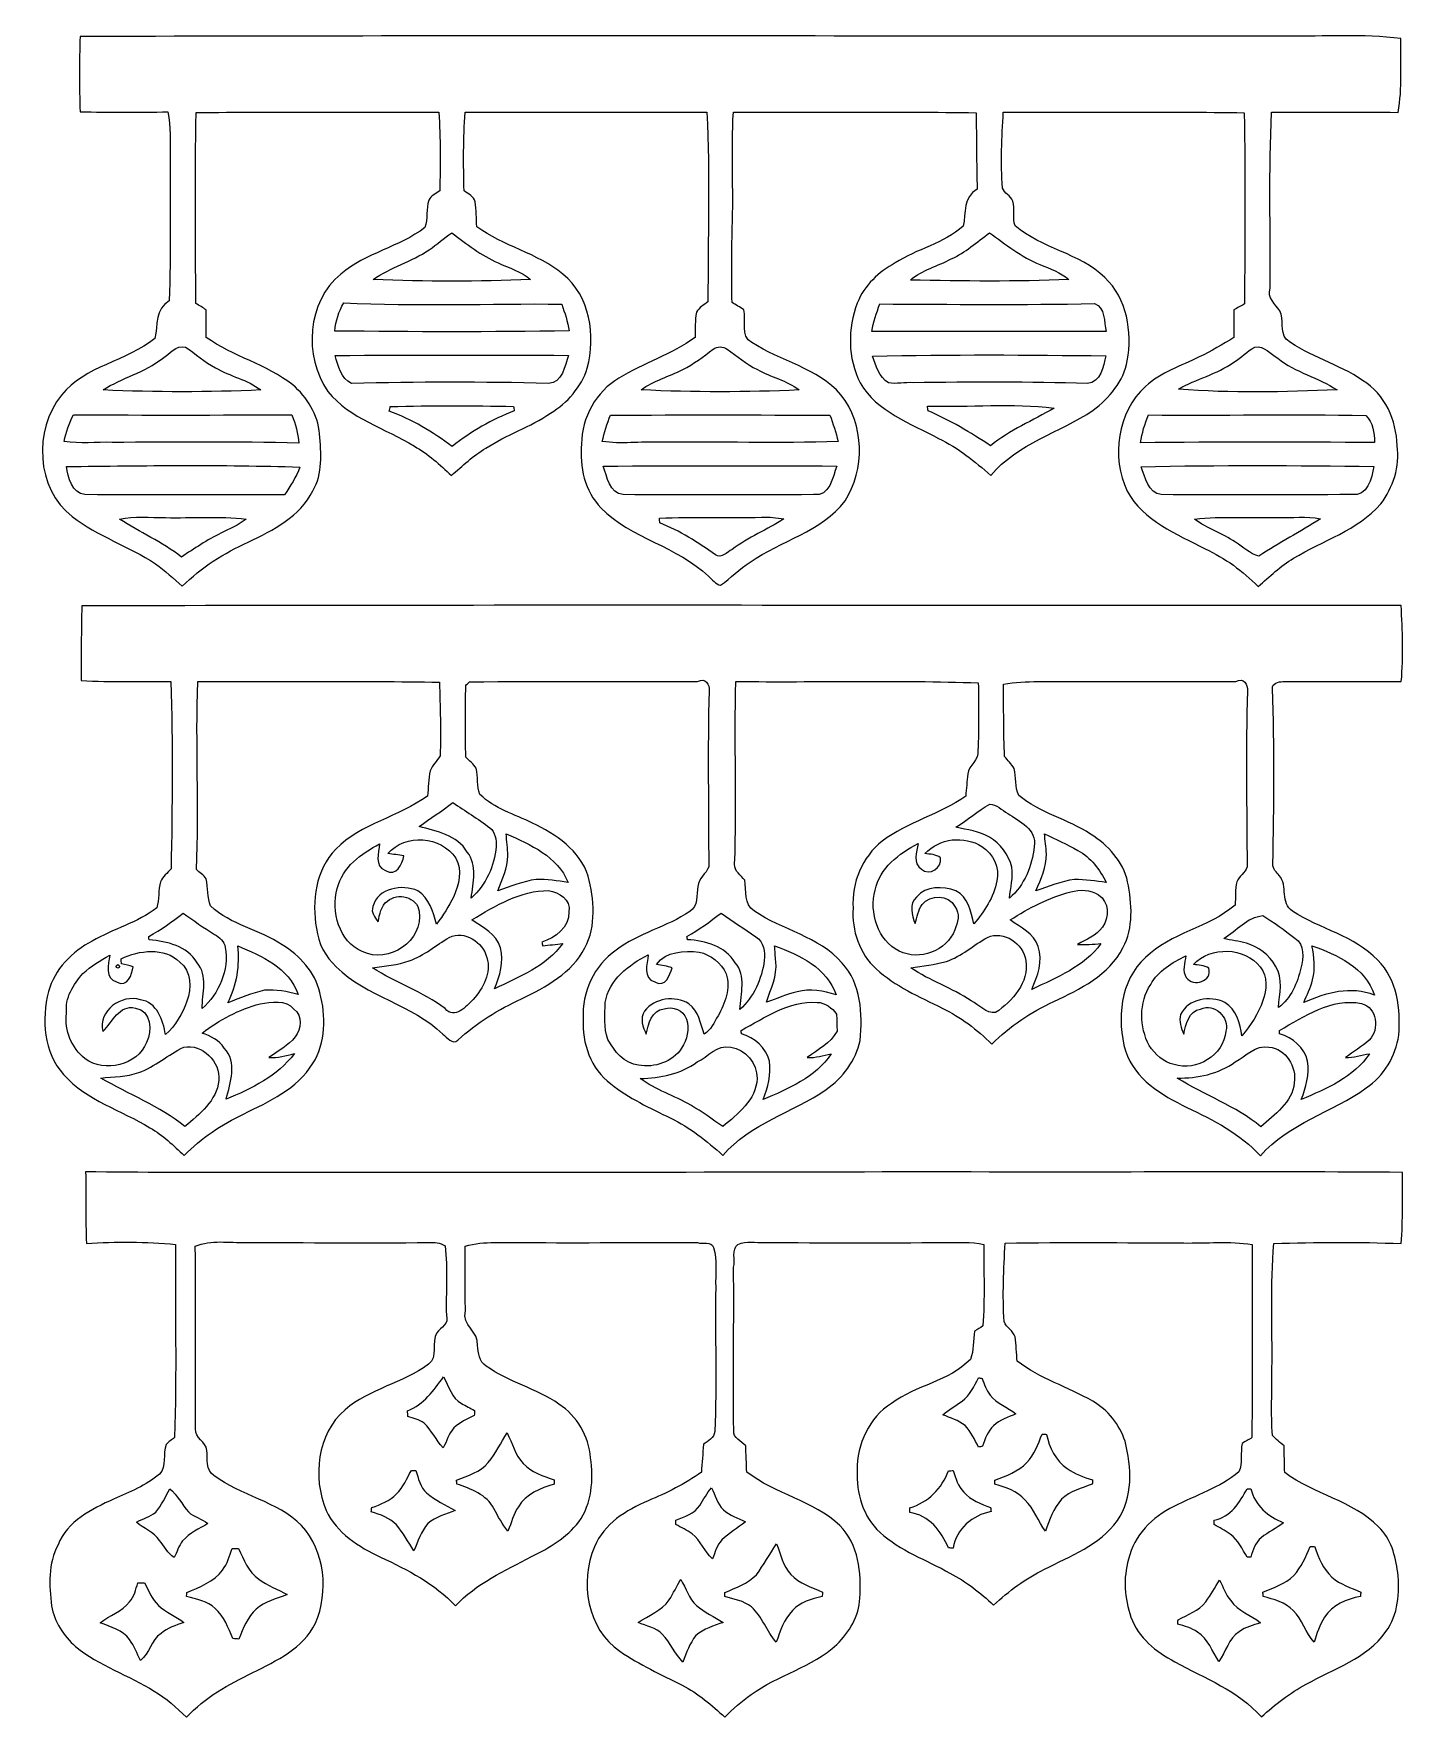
# Model space of a CAD drawing. Header units: centimetres. Extents: x -13.4 to 13.3, y -16.4 to 16.4.
import ezdxf

# ---------------------------------------------------------------- set-up
doc = ezdxf.new("R2010")
doc.units = ezdxf.units.CM
doc.header["$MEASUREMENT"] = 0
doc.layers.add('Layer 1', color=7, linetype='Continuous')

msp = doc.modelspace()

# ---------------------------------------------------------------- linework, layer by layer
at = {"layer": 'Layer 1', "color": 8, "lineweight": 9}
for points, knots in [([(-12.50641, 16.3408), (-4.67827, 16.3662), (3.14987, 16.34504), (10.978, 16.35139), (10.978, 16.35139), (11.71919, 16.33728), (12.46567, 16.39725), (13.20368, 16.30341), (13.20368, 16.30341), (13.19345, 15.8254), (13.23613, 15.33997), (13.15394, 14.86655), (13.15394, 14.86655), (12.33161, 14.87219), (11.50929, 14.87007), (10.68696, 14.86972), (10.68696, 14.86972), (10.63299, 13.72954), (10.66932, 12.58725), (10.65909, 11.44637), (10.65909, 11.44637), (10.59877, 11.25481), (10.75611, 11.14016), (10.84924, 11.00645), (10.84924, 11.00645), (10.93567, 10.83712), (10.85065, 10.60781), (10.96954, 10.45294), (10.96954, 10.45294), (11.42215, 10.10793), (11.99683, 9.9774), (12.46073, 9.65002), (12.46073, 9.65002), (12.8957, 9.38755), (13.12078, 8.87497), (13.13136, 8.38002), (13.13136, 8.38002), (13.19168, 7.9775), (13.0534, 7.56934), (12.81386, 7.24937), (12.81386, 7.24937), (12.36301, 6.73396), (11.68744, 6.53711), (11.11806, 6.19174), (11.11806, 6.19174), (10.86194, 6.04428), (10.6531, 5.83261), (10.42838, 5.64352), (10.42838, 5.64352), (10.12816, 5.94339), (9.78209, 6.19809), (9.39509, 6.37342), (9.39509, 6.37342), (8.83947, 6.66693), (8.19423, 6.91776), (7.87532, 7.49772), (7.87532, 7.49772), (7.56735, 8.16024), (7.68235, 9.03372), (8.23445, 9.53466), (8.23445, 9.53466), (8.52902, 9.81618), (8.9266, 9.92766), (9.28044, 10.10934), (9.28044, 10.10934), (9.51327, 10.22187), (9.73834, 10.34993), (9.95671, 10.48857), (9.95671, 10.48857), (9.95671, 10.62263), (9.95636, 10.89074), (9.95636, 11.0248), (9.95636, 11.0248), (10.02445, 11.0636), (10.09359, 11.101), (10.16273, 11.1391), (10.16273, 11.1391), (10.16485, 12.37911), (10.1779, 13.61912), (10.15533, 14.85914), (10.15533, 14.85914), (8.59252, 14.88348), (7.02936, 14.86443), (5.46656, 14.86937), (5.46656, 14.86937), (5.43657, 14.37865), (5.41505, 13.88547), (5.44927, 13.3944), (5.44927, 13.3944), (5.48702, 13.29139), (5.60661, 13.24377), (5.64859, 13.14146), (5.64859, 13.14146), (5.70574, 12.98659), (5.63272, 12.81303), (5.69798, 12.66063), (5.69798, 12.66063), (6.21233, 12.21154), (6.94999, 12.13534), (7.44105, 11.65062), (7.44105, 11.65062), (7.88026, 11.24916), (7.97657, 10.5937), (7.88026, 10.03349), (7.88026, 10.03349), (7.809, 9.6345), (7.53101, 9.30889), (7.21739, 9.07041), (7.21739, 9.07041), (6.56228, 8.63367), (5.74596, 8.428), (5.22596, 7.80394), (5.22596, 7.80394), (4.90846, 8.07346), (4.58461, 8.34263), (4.20643, 8.5236), (4.20643, 8.5236), (3.65857, 8.81782), (3.01052, 9.03619), (2.68032, 9.60592), (2.68032, 9.60592), (2.4369, 10.08147), (2.43196, 10.66285), (2.62282, 11.15744), (2.62282, 11.15744), (2.76181, 11.50105), (3.0405, 11.76245), (3.36118, 11.93708), (3.36118, 11.93708), (3.7831, 12.21225), (4.30768, 12.31173), (4.68727, 12.65392), (4.68727, 12.65392), (4.73701, 12.91004), (4.68233, 13.22049), (4.95609, 13.37253), (4.95609, 13.37253), (4.94409, 13.86783), (4.94727, 14.36349), (4.93598, 14.85879), (4.93598, 14.85879), (3.36118, 14.88383), (1.78638, 14.86443), (0.21158, 14.86937), (0.21158, 14.86937), (0.16607, 14.11795), (0.21934, 13.36477), (0.189, 12.613), (0.189, 12.613), (0.17807, 12.13181), (0.18265, 11.65027), (0.18477, 11.16873), (0.18477, 11.16873), (0.26167, 11.1211), (0.33928, 11.07454), (0.41584, 11.02621), (0.41584, 11.02621), (0.47052, 10.82583), (0.33505, 10.50515), (0.57212, 10.39227), (0.57212, 10.39227), (1.13057, 10.01762), (1.85058, 9.89944), (2.30567, 9.37274), (2.30567, 9.37274), (2.76216, 8.79912), (2.78086, 7.91541), (2.38469, 7.30687), (2.38469, 7.30687), (1.92361, 6.70186), (1.13903, 6.53852), (0.53966, 6.11448), (0.53966, 6.11448), (0.32447, 5.99383), (0.16501, 5.80086), (-0.03783, 5.6654), (-0.03783, 5.6654), (-0.13626, 5.69115), (-0.19941, 5.77934), (-0.27349, 5.84108), (-0.27349, 5.84108), (-0.87991, 6.42387), (-1.77068, 6.5738), (-2.36582, 7.17035), (-2.36582, 7.17035), (-2.68473, 7.49631), (-2.78492, 7.97221), (-2.74364, 8.41459), (-2.74364, 8.41459), (-2.7447, 8.93106), (-2.46036, 9.432), (-2.01692, 9.69729), (-2.01692, 9.69729), (-1.53538, 9.98445), (-0.99316, 10.15873), (-0.53419, 10.4861), (-0.53419, 10.4861), (-0.52114, 10.64909), (-0.54619, 10.81772), (-0.50421, 10.97717), (-0.50421, 10.97717), (-0.46152, 11.07207), (-0.36063, 11.11864), (-0.28301, 11.18108), (-0.28301, 11.18108), (-0.28372, 12.41015), (-0.24386, 13.641), (-0.30277, 14.86902), (-0.30277, 14.86902), (-1.87122, 14.87113), (-3.43967, 14.87043), (-5.00812, 14.86937), (-5.00812, 14.86937), (-5.04763, 14.35996), (-5.0434, 13.84843), (-5.02999, 13.33796), (-5.02999, 13.33796), (-4.95062, 13.27905), (-4.83738, 13.23424), (-4.81374, 13.12735), (-4.81374, 13.12735), (-4.79751, 12.96578), (-4.78905, 12.8035), (-4.78375, 12.64122), (-4.78375, 12.64122), (-4.26447, 12.26199), (-3.60583, 12.13075), (-3.10771, 11.71942), (-3.10771, 11.71942), (-2.57783, 11.2922), (-2.46283, 10.51997), (-2.63181, 9.89097), (-2.63181, 9.89097), (-2.74999, 9.52373), (-3.01775, 9.21328), (-3.34724, 9.01643), (-3.34724, 9.01643), (-3.742, 8.74303), (-4.20626, 8.59769), (-4.60595, 8.33275), (-4.60595, 8.33275), (-4.85396, 8.18776), (-5.05998, 7.98773), (-5.27764, 7.80323), (-5.27764, 7.80323), (-5.49813, 8.01631), (-5.73237, 8.21669), (-5.99731, 8.37261), (-5.99731, 8.37261), (-6.56211, 8.72257), (-7.25038, 8.90354), (-7.68394, 9.43765), (-7.68394, 9.43765), (-8.15419, 10.11851), (-8.09563, 11.18531), (-7.42712, 11.71977), (-7.42712, 11.71977), (-6.94734, 12.13534), (-6.29258, 12.24153), (-5.79305, 12.6257), (-5.79305, 12.6257), (-5.73837, 12.79821), (-5.76906, 12.9873), (-5.71932, 13.16087), (-5.71932, 13.16087), (-5.67028, 13.24271), (-5.58068, 13.2861), (-5.50554, 13.34043), (-5.50554, 13.34043), (-5.49319, 13.84984), (-5.48472, 14.36031), (-5.52459, 14.86866), (-5.52459, 14.86866), (-7.09903, 14.86655), (-8.67348, 14.87995), (-10.24793, 14.86231), (-10.24793, 14.86231), (-10.26874, 13.62442), (-10.2631, 12.38617), (-10.2504, 11.14792), (-10.2504, 11.14792), (-10.18337, 11.10699), (-10.11599, 11.06607), (-10.04932, 11.02374), (-10.04932, 11.02374), (-10.04932, 10.88968), (-10.04932, 10.62192), (-10.04932, 10.48822), (-10.04932, 10.48822), (-9.52368, 10.11428), (-8.87527, 9.96505), (-8.36586, 9.56535), (-8.36586, 9.56535), (-8.0847, 9.32511), (-7.87762, 8.98362), (-7.84234, 8.61074), (-7.84234, 8.61074), (-7.8127, 8.24314), (-7.77954, 7.83604), (-7.97392, 7.50443), (-7.97392, 7.50443), (-8.22334, 6.99925), (-8.74827, 6.74172), (-9.23122, 6.50571), (-9.23122, 6.50571), (-9.7043, 6.29546), (-10.14739, 6.01394), (-10.51569, 5.64776), (-10.51569, 5.64776), (-10.68784, 5.79451), (-10.85294, 5.9515), (-11.03709, 6.08344), (-11.03709, 6.08344), (-11.55815, 6.42352), (-12.16351, 6.61895), (-12.65775, 7.00348), (-12.65775, 7.00348), (-13.37107, 7.54711), (-13.40952, 8.69047), (-12.87048, 9.36674), (-12.87048, 9.36674), (-12.4027, 9.93859), (-11.60365, 10.02114), (-11.04838, 10.46882), (-11.04838, 10.46882), (-10.99547, 10.72529), (-11.04415, 11.04667), (-10.77039, 11.19766), (-10.77039, 11.19766), (-10.73441, 12.12723), (-10.76298, 13.05785), (-10.74923, 13.98813), (-10.74923, 13.98813), (-10.7584, 14.28305), (-10.73512, 14.58362), (-10.79579, 14.87466), (-10.79579, 14.87466), (-11.36588, 14.86972), (-11.93632, 14.86443), (-12.50606, 14.87854), (-12.50606, 14.87854), (-12.52088, 15.36573), (-12.52088, 15.85327), (-12.50641, 16.3408), (-12.50641, 16.3408), (-12.50641, 16.3408), (-12.50641, 16.3408), (-12.50641, 16.3408)], [0, 0, 0, 0, 0.01136364, 0.01136364, 0.01136364, 0.01136364, 0.02272727, 0.02272727, 0.02272727, 0.02272727, 0.03409091, 0.03409091, 0.03409091, 0.03409091, 0.04545455, 0.04545455, 0.04545455, 0.04545455, 0.05681818, 0.05681818, 0.05681818, 0.05681818, 0.06818182, 0.06818182, 0.06818182, 0.06818182, 0.07954545, 0.07954545, 0.07954545, 0.07954545, 0.09090909, 0.09090909, 0.09090909, 0.09090909, 0.10227273, 0.10227273, 0.10227273, 0.10227273, 0.11363636, 0.11363636, 0.11363636, 0.11363636, 0.125, 0.125, 0.125, 0.125, 0.13636364, 0.13636364, 0.13636364, 0.13636364, 0.14772727, 0.14772727, 0.14772727, 0.14772727, 0.15909091, 0.15909091, 0.15909091, 0.15909091, 0.17045455, 0.17045455, 0.17045455, 0.17045455, 0.18181818, 0.18181818, 0.18181818, 0.18181818, 0.19318182, 0.19318182, 0.19318182, 0.19318182, 0.20454545, 0.20454545, 0.20454545, 0.20454545, 0.21590909, 0.21590909, 0.21590909, 0.21590909, 0.22727273, 0.22727273, 0.22727273, 0.22727273, 0.23863636, 0.23863636, 0.23863636, 0.23863636, 0.25, 0.25, 0.25, 0.25, 0.26136364, 0.26136364, 0.26136364, 0.26136364, 0.27272727, 0.27272727, 0.27272727, 0.27272727, 0.28409091, 0.28409091, 0.28409091, 0.28409091, 0.29545455, 0.29545455, 0.29545455, 0.29545455, 0.30681818, 0.30681818, 0.30681818, 0.30681818, 0.31818182, 0.31818182, 0.31818182, 0.31818182, 0.32954545, 0.32954545, 0.32954545, 0.32954545, 0.34090909, 0.34090909, 0.34090909, 0.34090909, 0.35227273, 0.35227273, 0.35227273, 0.35227273, 0.36363636, 0.36363636, 0.36363636, 0.36363636, 0.375, 0.375, 0.375, 0.375, 0.38636364, 0.38636364, 0.38636364, 0.38636364, 0.39772727, 0.39772727, 0.39772727, 0.39772727, 0.40909091, 0.40909091, 0.40909091, 0.40909091, 0.42045455, 0.42045455, 0.42045455, 0.42045455, 0.43181818, 0.43181818, 0.43181818, 0.43181818, 0.44318182, 0.44318182, 0.44318182, 0.44318182, 0.45454545, 0.45454545, 0.45454545, 0.45454545, 0.46590909, 0.46590909, 0.46590909, 0.46590909, 0.47727273, 0.47727273, 0.47727273, 0.47727273, 0.48863636, 0.48863636, 0.48863636, 0.48863636, 0.5, 0.5, 0.5, 0.5, 0.51136364, 0.51136364, 0.51136364, 0.51136364, 0.52272727, 0.52272727, 0.52272727, 0.52272727, 0.53409091, 0.53409091, 0.53409091, 0.53409091, 0.54545455, 0.54545455, 0.54545455, 0.54545455, 0.55681818, 0.55681818, 0.55681818, 0.55681818, 0.56818182, 0.56818182, 0.56818182, 0.56818182, 0.57954545, 0.57954545, 0.57954545, 0.57954545, 0.59090909, 0.59090909, 0.59090909, 0.59090909, 0.60227273, 0.60227273, 0.60227273, 0.60227273, 0.61363636, 0.61363636, 0.61363636, 0.61363636, 0.625, 0.625, 0.625, 0.625, 0.63636364, 0.63636364, 0.63636364, 0.63636364, 0.64772727, 0.64772727, 0.64772727, 0.64772727, 0.65909091, 0.65909091, 0.65909091, 0.65909091, 0.67045455, 0.67045455, 0.67045455, 0.67045455, 0.68181818, 0.68181818, 0.68181818, 0.68181818, 0.69318182, 0.69318182, 0.69318182, 0.69318182, 0.70454545, 0.70454545, 0.70454545, 0.70454545, 0.71590909, 0.71590909, 0.71590909, 0.71590909, 0.72727273, 0.72727273, 0.72727273, 0.72727273, 0.73863636, 0.73863636, 0.73863636, 0.73863636, 0.75, 0.75, 0.75, 0.75, 0.76136364, 0.76136364, 0.76136364, 0.76136364, 0.77272727, 0.77272727, 0.77272727, 0.77272727, 0.78409091, 0.78409091, 0.78409091, 0.78409091, 0.79545455, 0.79545455, 0.79545455, 0.79545455, 0.80681818, 0.80681818, 0.80681818, 0.80681818, 0.81818182, 0.81818182, 0.81818182, 0.81818182, 0.82954545, 0.82954545, 0.82954545, 0.82954545, 0.84090909, 0.84090909, 0.84090909, 0.84090909, 0.85227273, 0.85227273, 0.85227273, 0.85227273, 0.86363636, 0.86363636, 0.86363636, 0.86363636, 0.875, 0.875, 0.875, 0.875, 0.88636364, 0.88636364, 0.88636364, 0.88636364, 0.89772727, 0.89772727, 0.89772727, 0.89772727, 0.90909091, 0.90909091, 0.90909091, 0.90909091, 0.92045455, 0.92045455, 0.92045455, 0.92045455, 0.93181818, 0.93181818, 0.93181818, 0.93181818, 0.94318182, 0.94318182, 0.94318182, 0.94318182, 0.95454545, 0.95454545, 0.95454545, 0.95454545, 0.96590909, 0.96590909, 0.96590909, 0.96590909, 0.97727273, 0.97727273, 0.97727273, 0.97727273, 1, 1, 1, 1]), ([(-5.71227, 12.1939), (-6.05023, 11.95719), (-6.46121, 11.85453), (-6.79812, 11.61605), (-6.79812, 11.61605), (-5.77823, 11.57125), (-4.75518, 11.57407), (-3.73495, 11.61464), (-3.73495, 11.61464), (-3.91733, 11.77304), (-4.1551, 11.83795), (-4.36959, 11.93955), (-4.36959, 11.93955), (-4.70015, 12.07995), (-4.98448, 12.30609), (-5.26741, 12.52269), (-5.26741, 12.52269), (-5.42122, 12.42003), (-5.55775, 12.2948), (-5.71227, 12.1939), (-5.71227, 12.1939), (-5.71227, 12.1939), (-5.71227, 12.1939), (-5.71227, 12.1939)], [0, 0, 0, 0, 0.14285714, 0.14285714, 0.14285714, 0.14285714, 0.28571429, 0.28571429, 0.28571429, 0.28571429, 0.42857143, 0.42857143, 0.42857143, 0.42857143, 0.57142857, 0.57142857, 0.57142857, 0.57142857, 0.71428571, 0.71428571, 0.71428571, 0.71428571, 1, 1, 1, 1]), ([(4.45197, 12.01363), (4.18703, 11.87781), (3.88752, 11.80056), (3.65751, 11.603), (3.65751, 11.603), (4.68551, 11.58536), (5.71491, 11.56843), (6.7422, 11.61429), (6.7422, 11.61429), (6.58098, 11.75646), (6.3739, 11.8249), (6.17882, 11.90568), (6.17882, 11.90568), (5.81334, 12.04397), (5.51595, 12.30644), (5.19457, 12.52163), (5.19457, 12.52163), (4.95432, 12.34242), (4.72678, 12.13887), (4.45197, 12.01363), (4.45197, 12.01363), (4.45197, 12.01363), (4.45197, 12.01363), (4.45197, 12.01363)], [0, 0, 0, 0, 0.14285714, 0.14285714, 0.14285714, 0.14285714, 0.28571429, 0.28571429, 0.28571429, 0.28571429, 0.42857143, 0.42857143, 0.42857143, 0.42857143, 0.57142857, 0.57142857, 0.57142857, 0.57142857, 0.71428571, 0.71428571, 0.71428571, 0.71428571, 1, 1, 1, 1]), ([(-7.37385, 11.16238), (-7.47086, 10.99375), (-7.53048, 10.80678), (-7.54706, 10.61205), (-7.54706, 10.61205), (-6.02765, 10.59582), (-4.50753, 10.59017), (-2.98812, 10.61593), (-2.98812, 10.61593), (-3.01457, 10.79443), (-3.07067, 10.96588), (-3.12782, 11.13592), (-3.12782, 11.13592), (-4.54281, 11.15039), (-5.95992, 11.08936), (-7.37385, 11.16238), (-7.37385, 11.16238), (-7.37385, 11.16238), (-7.37385, 11.16238), (-7.37385, 11.16238)], [0, 0, 0, 0, 0.16666667, 0.16666667, 0.16666667, 0.16666667, 0.33333333, 0.33333333, 0.33333333, 0.33333333, 0.5, 0.5, 0.5, 0.5, 0.66666667, 0.66666667, 0.66666667, 0.66666667, 1, 1, 1, 1]), ([(3.06273, 11.1391), (2.99641, 10.96553), (2.93502, 10.78879), (2.90857, 10.60393), (2.90857, 10.60393), (4.42833, 10.59899), (5.9481, 10.60111), (7.46751, 10.60287), (7.46751, 10.60287), (7.422, 10.78138), (7.45728, 11.08089), (7.23962, 11.14474), (7.23962, 11.14474), (5.84791, 11.11864), (4.45479, 11.13239), (3.06273, 11.1391), (3.06273, 11.1391), (3.06273, 11.1391), (3.06273, 11.1391), (3.06273, 11.1391)], [0, 0, 0, 0, 0.16666667, 0.16666667, 0.16666667, 0.16666667, 0.33333333, 0.33333333, 0.33333333, 0.33333333, 0.5, 0.5, 0.5, 0.5, 0.66666667, 0.66666667, 0.66666667, 0.66666667, 1, 1, 1, 1]), ([(-10.90127, 10.08041), (-11.24629, 9.80242), (-11.69079, 9.70541), (-12.05803, 9.46693), (-12.05803, 9.46693), (-11.03568, 9.41825), (-10.0091, 9.4193), (-8.98675, 9.46622), (-8.98675, 9.46622), (-9.24886, 9.67013), (-9.58859, 9.72799), (-9.87046, 9.89838), (-9.87046, 9.89838), (-10.08212, 10.00703), (-10.25604, 10.17143), (-10.4536, 10.30019), (-10.4536, 10.30019), (-10.64304, 10.34288), (-10.76016, 10.16543), (-10.90127, 10.08041), (-10.90127, 10.08041), (-10.90127, 10.08041), (-10.90127, 10.08041), (-10.90127, 10.08041)], [0, 0, 0, 0, 0.14285714, 0.14285714, 0.14285714, 0.14285714, 0.28571429, 0.28571429, 0.28571429, 0.28571429, 0.42857143, 0.42857143, 0.42857143, 0.42857143, 0.57142857, 0.57142857, 0.57142857, 0.57142857, 0.71428571, 0.71428571, 0.71428571, 0.71428571, 1, 1, 1, 1]), ([(-0.18071, 10.25786), (-0.37227, 10.11745), (-0.56136, 9.97034), (-0.77443, 9.86275), (-0.77443, 9.86275), (-1.04008, 9.72234), (-1.34417, 9.65214), (-1.58477, 9.46728), (-1.58477, 9.46728), (-0.56136, 9.41789), (0.46664, 9.4193), (1.49075, 9.46622), (1.49075, 9.46622), (1.25122, 9.65672), (0.93971, 9.71105), (0.6783, 9.86345), (0.6783, 9.86345), (0.46487, 9.96823), (0.28355, 10.12415), (0.08811, 10.25715), (0.08811, 10.25715), (0.0112, 10.31607), (-0.10557, 10.31959), (-0.18071, 10.25786), (-0.18071, 10.25786), (-0.18071, 10.25786), (-0.18071, 10.25786), (-0.18071, 10.25786)], [0, 0, 0, 0, 0.125, 0.125, 0.125, 0.125, 0.25, 0.25, 0.25, 0.25, 0.375, 0.375, 0.375, 0.375, 0.5, 0.5, 0.5, 0.5, 0.625, 0.625, 0.625, 0.625, 0.75, 0.75, 0.75, 0.75, 1, 1, 1, 1]), ([(2.92197, 10.12521), (2.98829, 9.93577), (3.04791, 9.71529), (3.22959, 9.60557), (3.22959, 9.60557), (3.38834, 9.57594), (3.55062, 9.6158), (3.71078, 9.60698), (3.71078, 9.60698), (4.84108, 9.61898), (5.97244, 9.62497), (7.10274, 9.59181), (7.10274, 9.59181), (7.35321, 9.61051), (7.42306, 9.92484), (7.46046, 10.1305), (7.46046, 10.1305), (5.94775, 10.14814), (4.43433, 10.15767), (2.92197, 10.12521), (2.92197, 10.12521), (2.92197, 10.12521), (2.92197, 10.12521), (2.92197, 10.12521)], [0, 0, 0, 0, 0.14285714, 0.14285714, 0.14285714, 0.14285714, 0.28571429, 0.28571429, 0.28571429, 0.28571429, 0.42857143, 0.42857143, 0.42857143, 0.42857143, 0.57142857, 0.57142857, 0.57142857, 0.57142857, 0.71428571, 0.71428571, 0.71428571, 0.71428571, 1, 1, 1, 1]), ([(10.36029, 10.29913), (10.21071, 10.22117), (10.09923, 10.08782), (9.95248, 10.00456), (9.95248, 10.00456), (9.62263, 9.77385), (9.22329, 9.67965), (8.87545, 9.48245), (8.87545, 9.48245), (9.90168, 9.39673), (10.93673, 9.42918), (11.96508, 9.46658), (11.96508, 9.46658), (11.59995, 9.70929), (11.15298, 9.80277), (10.80902, 10.08182), (10.80902, 10.08182), (10.66509, 10.16225), (10.54832, 10.33759), (10.36029, 10.29913), (10.36029, 10.29913), (10.36029, 10.29913), (10.36029, 10.29913), (10.36029, 10.29913)], [0, 0, 0, 0, 0.14285714, 0.14285714, 0.14285714, 0.14285714, 0.28571429, 0.28571429, 0.28571429, 0.28571429, 0.42857143, 0.42857143, 0.42857143, 0.42857143, 0.57142857, 0.57142857, 0.57142857, 0.57142857, 0.71428571, 0.71428571, 0.71428571, 0.71428571, 1, 1, 1, 1]), ([(-7.53895, 10.13615), (-7.48603, 9.93471), (-7.42747, 9.6853), (-7.22427, 9.59393), (-7.22427, 9.59393), (-5.94545, 9.6225), (-4.66487, 9.62674), (-3.38605, 9.59358), (-3.38605, 9.59358), (-3.12041, 9.59816), (-3.06467, 9.94036), (-3.00082, 10.13897), (-3.00082, 10.13897), (-4.51353, 10.14391), (-6.02624, 10.1492), (-7.53895, 10.13615), (-7.53895, 10.13615), (-7.53895, 10.13615), (-7.53895, 10.13615), (-7.53895, 10.13615)], [0, 0, 0, 0, 0.16666667, 0.16666667, 0.16666667, 0.16666667, 0.33333333, 0.33333333, 0.33333333, 0.33333333, 0.5, 0.5, 0.5, 0.5, 0.66666667, 0.66666667, 0.66666667, 0.66666667, 1, 1, 1, 1]), ([(3.98948, 9.15366), (3.99195, 9.13003), (3.99759, 9.0824), (4.00041, 9.05877), (4.00041, 9.05877), (4.42939, 8.87779), (4.8305, 8.63861), (5.21714, 8.38037), (5.21714, 8.38037), (5.59356, 8.68447), (6.03982, 8.87215), (6.45433, 9.11274), (6.45433, 9.11274), (5.63871, 9.2154), (4.80968, 9.12791), (3.98948, 9.15366), (3.98948, 9.15366), (3.98948, 9.15366), (3.98948, 9.15366), (3.98948, 9.15366)], [0, 0, 0, 0, 0.16666667, 0.16666667, 0.16666667, 0.16666667, 0.33333333, 0.33333333, 0.33333333, 0.33333333, 0.5, 0.5, 0.5, 0.5, 0.66666667, 0.66666667, 0.66666667, 0.66666667, 1, 1, 1, 1]), ([(-12.63482, 8.98221), (-12.71949, 8.81958), (-12.77311, 8.64319), (-12.81686, 8.46575), (-12.81686, 8.46575), (-12.50853, 8.4093), (-12.19315, 8.45799), (-11.882, 8.4467), (-11.882, 8.4467), (-10.6702, 8.44458), (-9.45771, 8.46892), (-8.24627, 8.42906), (-8.24627, 8.42906), (-8.26355, 8.6192), (-8.31188, 8.80335), (-8.38173, 8.98045), (-8.38173, 8.98045), (-9.79955, 8.97869), (-11.21736, 8.97551), (-12.63482, 8.98221), (-12.63482, 8.98221), (-12.63482, 8.98221), (-12.63482, 8.98221), (-12.63482, 8.98221)], [0, 0, 0, 0, 0.14285714, 0.14285714, 0.14285714, 0.14285714, 0.28571429, 0.28571429, 0.28571429, 0.28571429, 0.42857143, 0.42857143, 0.42857143, 0.42857143, 0.57142857, 0.57142857, 0.57142857, 0.57142857, 0.71428571, 0.71428571, 0.71428571, 0.71428571, 1, 1, 1, 1]), ([(-6.46721, 9.14308), (-6.47215, 9.12085), (-6.48203, 9.0764), (-6.48697, 9.05383), (-6.48697, 9.05383), (-6.04352, 8.89367), (-5.641, 8.64284), (-5.26036, 8.36873), (-5.26036, 8.36873), (-4.89735, 8.66224), (-4.4846, 8.88732), (-4.05315, 9.06229), (-4.05315, 9.06229), (-4.05668, 9.08311), (-4.06373, 9.12509), (-4.06726, 9.1459), (-4.06726, 9.1459), (-4.86736, 9.16142), (-5.66746, 9.16248), (-6.46721, 9.14308), (-6.46721, 9.14308), (-6.46721, 9.14308), (-6.46721, 9.14308), (-6.46721, 9.14308)], [0, 0, 0, 0, 0.14285714, 0.14285714, 0.14285714, 0.14285714, 0.28571429, 0.28571429, 0.28571429, 0.28571429, 0.42857143, 0.42857143, 0.42857143, 0.42857143, 0.57142857, 0.57142857, 0.57142857, 0.57142857, 0.71428571, 0.71428571, 0.71428571, 0.71428571, 1, 1, 1, 1]), ([(-2.18308, 8.97798), (-2.24411, 8.80865), (-2.30267, 8.63861), (-2.34147, 8.46292), (-2.34147, 8.46292), (-1.97317, 8.40965), (-1.59888, 8.46328), (-1.22811, 8.44811), (-1.22811, 8.44811), (-0.06958, 8.46751), (1.09141, 8.42059), (2.24887, 8.46292), (2.24887, 8.46292), (2.21042, 8.63861), (2.1508, 8.809), (2.09012, 8.97798), (2.09012, 8.97798), (0.6656, 8.97904), (-0.75891, 8.97939), (-2.18308, 8.97798), (-2.18308, 8.97798), (-2.18308, 8.97798), (-2.18308, 8.97798), (-2.18308, 8.97798)], [0, 0, 0, 0, 0.14285714, 0.14285714, 0.14285714, 0.14285714, 0.28571429, 0.28571429, 0.28571429, 0.28571429, 0.42857143, 0.42857143, 0.42857143, 0.42857143, 0.57142857, 0.57142857, 0.57142857, 0.57142857, 0.71428571, 0.71428571, 0.71428571, 0.71428571, 1, 1, 1, 1]), ([(8.29125, 8.97974), (8.22281, 8.80512), (8.1639, 8.62661), (8.13567, 8.44035), (8.13567, 8.44035), (9.65403, 8.45375), (11.17274, 8.45375), (12.69145, 8.44211), (12.69145, 8.44211), (12.68757, 8.62661), (12.66428, 8.83581), (12.52176, 8.9681), (12.52176, 8.9681), (11.11206, 8.99809), (9.7013, 8.9674), (8.29125, 8.97974), (8.29125, 8.97974), (8.29125, 8.97974), (8.29125, 8.97974), (8.29125, 8.97974)], [0, 0, 0, 0, 0.16666667, 0.16666667, 0.16666667, 0.16666667, 0.33333333, 0.33333333, 0.33333333, 0.33333333, 0.5, 0.5, 0.5, 0.5, 0.66666667, 0.66666667, 0.66666667, 0.66666667, 1, 1, 1, 1]), ([(-12.7717, 7.97574), (-12.73431, 7.76972), (-12.6701, 7.45186), (-12.41187, 7.43175), (-12.41187, 7.43175), (-11.11647, 7.41235), (-9.82036, 7.43634), (-8.52496, 7.42399), (-8.52496, 7.42399), (-8.41207, 7.59721), (-8.29883, 7.77183), (-8.22757, 7.96657), (-8.22757, 7.96657), (-9.74099, 8.01349), (-11.25723, 7.99479), (-12.7717, 7.97574), (-12.7717, 7.97574), (-12.7717, 7.97574), (-12.7717, 7.97574), (-12.7717, 7.97574)], [0, 0, 0, 0, 0.16666667, 0.16666667, 0.16666667, 0.16666667, 0.33333333, 0.33333333, 0.33333333, 0.33333333, 0.5, 0.5, 0.5, 0.5, 0.66666667, 0.66666667, 0.66666667, 0.66666667, 1, 1, 1, 1]), ([(-2.32172, 7.98315), (-2.24446, 7.78559), (-2.2046, 7.44975), (-1.93578, 7.42893), (-1.93578, 7.42893), (-0.7, 7.42188), (0.53613, 7.42364), (1.77227, 7.42929), (1.77227, 7.42929), (2.08695, 7.37849), (2.14939, 7.77007), (2.22241, 7.98632), (2.22241, 7.98632), (0.70794, 7.99267), (-0.80689, 7.99761), (-2.32172, 7.98315), (-2.32172, 7.98315), (-2.32172, 7.98315), (-2.32172, 7.98315), (-2.32172, 7.98315)], [0, 0, 0, 0, 0.16666667, 0.16666667, 0.16666667, 0.16666667, 0.33333333, 0.33333333, 0.33333333, 0.33333333, 0.5, 0.5, 0.5, 0.5, 0.66666667, 0.66666667, 0.66666667, 0.66666667, 1, 1, 1, 1]), ([(8.14837, 7.97327), (8.22845, 7.76725), (8.28137, 7.45892), (8.54172, 7.42929), (8.54172, 7.42929), (9.7768, 7.42329), (11.01293, 7.42047), (12.24836, 7.4314), (12.24836, 7.4314), (12.55633, 7.38025), (12.63959, 7.75419), (12.67945, 7.97785), (12.67945, 7.97785), (11.16956, 7.9969), (9.65826, 8.00537), (8.14837, 7.97327), (8.14837, 7.97327), (8.14837, 7.97327), (8.14837, 7.97327), (8.14837, 7.97327)], [0, 0, 0, 0, 0.16666667, 0.16666667, 0.16666667, 0.16666667, 0.33333333, 0.33333333, 0.33333333, 0.33333333, 0.5, 0.5, 0.5, 0.5, 0.66666667, 0.66666667, 0.66666667, 0.66666667, 1, 1, 1, 1]), ([(-11.737, 6.95304), (-11.3433, 6.69621), (-10.90515, 6.50924), (-10.53403, 6.21573), (-10.53403, 6.21573), (-10.28074, 6.37695), (-10.03379, 6.54946), (-9.76357, 6.6814), (-9.76357, 6.6814), (-9.59811, 6.76712), (-9.41961, 6.8345), (-9.27462, 6.9548), (-9.27462, 6.9548), (-9.79567, 7.01548), (-10.32131, 6.97032), (-10.84448, 6.98267), (-10.84448, 6.98267), (-11.14152, 6.98267), (-11.4442, 7.02112), (-11.737, 6.95304), (-11.737, 6.95304), (-11.737, 6.95304), (-11.737, 6.95304), (-11.737, 6.95304)], [0, 0, 0, 0, 0.14285714, 0.14285714, 0.14285714, 0.14285714, 0.28571429, 0.28571429, 0.28571429, 0.28571429, 0.42857143, 0.42857143, 0.42857143, 0.42857143, 0.57142857, 0.57142857, 0.57142857, 0.57142857, 0.71428571, 0.71428571, 0.71428571, 0.71428571, 1, 1, 1, 1]), ([(-1.22917, 6.97138), (-1.2267, 6.94845), (-1.2214, 6.90224), (-1.21858, 6.87895), (-1.21858, 6.87895), (-0.82911, 6.72832), (-0.47916, 6.49725), (-0.13696, 6.26124), (-0.13696, 6.26124), (-0.02478, 6.17692), (0.09481, 6.31592), (0.18794, 6.36037), (0.18794, 6.36037), (0.4998, 6.60026), (0.86669, 6.74772), (1.19654, 6.95656), (1.19654, 6.95656), (1.05331, 6.98479), (0.90726, 6.99572), (0.76156, 6.99008), (0.76156, 6.99008), (0.09798, 6.97526), (-0.56594, 6.99749), (-1.22917, 6.97138), (-1.22917, 6.97138), (-1.22917, 6.97138), (-1.22917, 6.97138), (-1.22917, 6.97138)], [0, 0, 0, 0, 0.125, 0.125, 0.125, 0.125, 0.25, 0.25, 0.25, 0.25, 0.375, 0.375, 0.375, 0.375, 0.5, 0.5, 0.5, 0.5, 0.625, 0.625, 0.625, 0.625, 0.75, 0.75, 0.75, 0.75, 1, 1, 1, 1]), ([(9.18907, 6.9548), (9.43037, 6.76465), (9.73446, 6.67963), (9.98493, 6.50219), (9.98493, 6.50219), (10.13875, 6.41717), (10.26786, 6.27359), (10.44319, 6.23478), (10.44319, 6.23478), (10.83478, 6.48807), (11.24717, 6.71103), (11.64193, 6.96044), (11.64193, 6.96044), (11.36571, 7.01054), (11.08348, 6.97738), (10.80479, 6.98549), (10.80479, 6.98549), (10.26645, 6.97244), (9.72564, 7.01407), (9.18907, 6.9548)], [0, 0, 0, 0, 0.16666667, 0.16666667, 0.16666667, 0.16666667, 0.33333333, 0.33333333, 0.33333333, 0.33333333, 0.5, 0.5, 0.5, 0.5, 0.66666667, 0.66666667, 0.66666667, 0.66666667, 1, 1, 1, 1]), ([(-12.47078, 5.26358), (-3.91098, 5.28898), (4.64917, 5.26782), (13.20932, 5.27381), (13.20932, 5.27381), (13.24037, 4.78169), (13.25342, 4.28604), (13.21391, 3.79391), (13.21391, 3.79391), (12.44415, 3.78474), (11.67474, 3.80591), (10.90533, 3.79215), (10.90533, 3.79215), (10.82596, 3.79003), (10.69578, 3.76146), (10.70742, 3.65809), (10.70742, 3.65809), (10.74693, 2.51897), (10.736, 1.37809), (10.71483, 0.23862), (10.71483, 0.23862), (10.70672, 0.14548), (10.78892, 0.08622), (10.8376, 0.01778), (10.8376, 0.01778), (11.01293, -0.1766), (10.84995, -0.52374), (11.09795, -0.6719), (11.09795, -0.6719), (11.62747, -1.03033), (12.3041, -1.14674), (12.75459, -1.62758), (12.75459, -1.62758), (13.14053, -2.00223), (13.20333, -2.5769), (13.1624, -3.08561), (13.1624, -3.08561), (13.10843, -3.49554), (12.87524, -3.87936), (12.53234, -4.11219), (12.53234, -4.11219), (11.87124, -4.58985), (11.02069, -4.7987), (10.47353, -5.43334), (10.47353, -5.43334), (10.07772, -5.00895), (9.55843, -4.73626), (9.03984, -4.49319), (9.03984, -4.49319), (8.54878, -4.25189), (8.02808, -3.94356), (7.84534, -3.39429), (7.84534, -3.39429), (7.67107, -2.78187), (7.73703, -2.02622), (8.23269, -1.57572), (8.23269, -1.57572), (8.72834, -1.09277), (9.45753, -1.00246), (9.97823, -0.55796), (9.97823, -0.55796), (9.99481, -0.40697), (9.96871, -0.24928), (10.01139, -0.10217), (10.01139, -0.10217), (10.05584, 0.00825), (10.17508, 0.07352), (10.21283, 0.18535), (10.21283, 0.18535), (10.2026, 1.32835), (10.18884, 2.4717), (10.21671, 3.6147), (10.21671, 3.6147), (10.22906, 3.72865), (10.14686, 3.87999), (9.99199, 3.7925), (9.99199, 3.7925), (8.93295, 3.80132), (7.87391, 3.78509), (6.81523, 3.79532), (6.81523, 3.79532), (6.36685, 3.79321), (5.91529, 3.81014), (5.47079, 3.74452), (5.47079, 3.74452), (5.47326, 3.27462), (5.47079, 2.80472), (5.49055, 2.33517), (5.49055, 2.33517), (5.55122, 2.25792), (5.62813, 2.18983), (5.67575, 2.10199), (5.67575, 2.10199), (5.72691, 1.93442), (5.68457, 1.73722), (5.76783, 1.57882), (5.76783, 1.57882), (6.1774, 1.22992), (6.72068, 1.11703), (7.16589, 0.8267), (7.16589, 0.8267), (7.49997, 0.6115), (7.79948, 0.29436), (7.88626, -0.10428), (7.88626, -0.10428), (7.96916, -0.52444), (8.00691, -0.99611), (7.79277, -1.38487), (7.79277, -1.38487), (7.52713, -1.92215), (6.95951, -2.18708), (6.44798, -2.43438), (6.44798, -2.43438), (5.99996, -2.633), (5.59356, -2.91557), (5.24325, -3.25847), (5.24325, -3.25847), (4.95503, -2.98119), (4.63718, -2.73071), (4.27487, -2.55785), (4.27487, -2.55785), (3.82614, -2.34125), (3.36471, -2.13134), (2.989, -1.79691), (2.989, -1.79691), (2.66621, -1.50023), (2.51204, -1.05043), (2.54203, -0.61687), (2.54203, -0.61687), (2.50605, -0.12157), (2.72195, 0.38008), (3.1093, 0.69017), (3.1093, 0.69017), (3.60848, 1.05988), (4.22654, 1.20876), (4.73384, 1.56541), (4.73384, 1.56541), (4.74689, 1.70864), (4.75818, 1.85257), (4.77617, 1.99474), (4.77617, 1.99474), (4.7924, 2.16937), (5.00089, 2.26144), (4.96914, 2.45371), (4.96914, 2.45371), (4.99913, 2.8908), (4.98008, 3.32895), (4.97972, 3.76604), (4.97972, 3.76604), (3.4081, 3.82778), (1.83436, 3.7738), (0.26203, 3.79567), (0.26203, 3.79567), (0.22428, 2.61175), (0.28249, 1.42395), (0.23663, 0.23897), (0.23663, 0.23897), (0.22322, 0.10244), (0.36045, 0.02589), (0.43136, -0.07183), (0.43136, -0.07183), (0.47017, -0.27221), (0.40949, -0.54808), (0.6208, -0.67155), (0.6208, -0.67155), (1.16549, -1.05043), (1.87916, -1.1605), (2.32648, -1.68367), (2.32648, -1.68367), (2.70184, -2.08372), (2.73112, -2.6718), (2.6782, -3.18721), (2.6782, -3.18721), (2.59495, -3.57632), (2.34483, -3.92063), (2.01815, -4.14394), (2.01815, -4.14394), (1.35952, -4.59373), (0.5439, -4.80611), (0.00344, -5.42417), (0.00344, -5.42417), (-0.30207, -5.14195), (-0.63579, -4.8876), (-1.00833, -4.70063), (-1.00833, -4.70063), (-1.41226, -4.50589), (-1.82042, -4.31292), (-2.17567, -4.03388), (-2.17567, -4.03388), (-2.56267, -3.74425), (-2.73835, -3.24118), (-2.71295, -2.76917), (-2.71295, -2.76917), (-2.74152, -2.2527), (-2.50199, -1.72636), (-2.07195, -1.43214), (-2.07195, -1.43214), (-1.6398, -1.09665), (-1.08347, -0.98693), (-0.6372, -0.6779), (-0.6372, -0.6779), (-0.4654, -0.58089), (-0.51973, -0.35158), (-0.4774, -0.19248), (-0.4774, -0.19248), (-0.46893, -0.03867), (-0.31935, 0.05411), (-0.2682, 0.18852), (-0.2682, 0.18852), (-0.27032, 1.33046), (-0.29078, 2.47276), (-0.26079, 3.6147), (-0.26079, 3.6147), (-0.24844, 3.72865), (-0.32993, 3.87999), (-0.48551, 3.7925), (-0.48551, 3.7925), (-1.96541, 3.79497), (-3.44567, 3.79462), (-4.92557, 3.78932), (-4.92557, 3.78932), (-4.94991, 3.76428), (-4.97425, 3.73888), (-4.9986, 3.71348), (-4.9986, 3.71348), (-5.00459, 3.24922), (-5.00459, 2.78497), (-4.99789, 2.32071), (-4.99789, 2.32071), (-4.92945, 2.25121), (-4.84337, 2.19336), (-4.79716, 2.10552), (-4.79716, 2.10552), (-4.75659, 1.94042), (-4.78199, 1.75909), (-4.72308, 1.59787), (-4.72308, 1.59787), (-4.4405, 1.31953), (-4.0461, 1.21158), (-3.69932, 1.03766), (-3.69932, 1.03766), (-3.24423, 0.82846), (-2.77504, 0.50743), (-2.61452, 0.00755), (-2.61452, 0.00755), (-2.50305, -0.44471), (-2.44872, -0.96224), (-2.67943, -1.3884), (-2.67943, -1.3884), (-2.92991, -1.87699), (-3.43544, -2.14863), (-3.91028, -2.37864), (-3.91028, -2.37864), (-4.36148, -2.5829), (-4.78622, -2.84854), (-5.15311, -3.18262), (-5.15311, -3.18262), (-5.25718, -3.2814), (-5.3616, -3.12653), (-5.44415, -3.07009), (-5.44415, -3.07009), (-6.03682, -2.4806), (-6.92864, -2.34866), (-7.51919, -1.75775), (-7.51919, -1.75775), (-7.72874, -1.56302), (-7.87056, -1.29561), (-7.90513, -1.01057), (-7.90513, -1.01057), (-7.99544, -0.47541), (-7.92453, 0.1289), (-7.52801, 0.53283), (-7.52801, 0.53283), (-7.03236, 1.03307), (-6.30282, 1.15866), (-5.74331, 1.56647), (-5.74331, 1.56647), (-5.72602, 1.73016), (-5.72391, 1.89597), (-5.6911, 2.05683), (-5.6911, 2.05683), (-5.64877, 2.1669), (-5.55352, 2.24592), (-5.49637, 2.34752), (-5.49637, 2.34752), (-5.47696, 2.82554), (-5.49778, 3.30425), (-5.50907, 3.78192), (-5.50907, 3.78192), (-7.07787, 3.80802), (-8.64702, 3.78368), (-10.21583, 3.79497), (-10.21583, 3.79497), (-10.25745, 2.57753), (-10.18725, 1.35516), (-10.24193, 0.13666), (-10.24193, 0.13666), (-10.17843, 0.0774), (-10.09518, 0.03224), (-10.0539, -0.04678), (-10.0539, -0.04678), (-10.01298, -0.21894), (-10.03168, -0.40556), (-9.965, -0.57242), (-9.965, -0.57242), (-9.57412, -0.94531), (-9.01144, -1.03209), (-8.57047, -1.32807), (-8.57047, -1.32807), (-8.22863, -1.53868), (-7.93018, -1.85794), (-7.83775, -2.25799), (-7.83775, -2.25799), (-7.71569, -2.71272), (-7.71957, -3.23307), (-7.97816, -3.64123), (-7.97816, -3.64123), (-8.27696, -4.13477), (-8.82623, -4.37219), (-9.32153, -4.6209), (-9.32153, -4.6209), (-9.74981, -4.82233), (-10.15021, -5.0848), (-10.4797, -5.42735), (-10.4797, -5.42735), (-10.69067, -5.23579), (-10.89034, -5.02659), (-11.14469, -4.89077), (-11.14469, -4.89077), (-11.70314, -4.54152), (-12.37835, -4.36231), (-12.82532, -3.85361), (-12.82532, -3.85361), (-13.2222, -3.42145), (-13.25959, -2.78257), (-13.11954, -2.23859), (-13.11954, -2.23859), (-13.00348, -1.80256), (-12.66269, -1.45754), (-12.26723, -1.25646), (-12.26723, -1.25646), (-11.86083, -1.01621), (-11.38705, -0.90227), (-11.0131, -0.60805), (-11.0131, -0.60805), (-10.96019, -0.44542), (-10.98629, -0.26656), (-10.94114, -0.10146), (-10.94114, -0.10146), (-10.89986, 0.0012), (-10.79897, 0.06575), (-10.73512, 0.15183), (-10.73512, 0.15183), (-10.71042, 1.36468), (-10.69843, 2.57965), (-10.74005, 3.79179), (-10.74005, 3.79179), (-11.32037, 3.79567), (-11.90175, 3.77804), (-12.48137, 3.81508), (-12.48137, 3.81508), (-12.48313, 4.29803), (-12.48489, 4.78098), (-12.47078, 5.26358), (-12.47078, 5.26358), (-12.47078, 5.26358), (-12.47078, 5.26358), (-12.47078, 5.26358)], [0, 0, 0, 0, 0.01075269, 0.01075269, 0.01075269, 0.01075269, 0.02150538, 0.02150538, 0.02150538, 0.02150538, 0.03225806, 0.03225806, 0.03225806, 0.03225806, 0.04301075, 0.04301075, 0.04301075, 0.04301075, 0.05376344, 0.05376344, 0.05376344, 0.05376344, 0.06451613, 0.06451613, 0.06451613, 0.06451613, 0.07526882, 0.07526882, 0.07526882, 0.07526882, 0.08602151, 0.08602151, 0.08602151, 0.08602151, 0.09677419, 0.09677419, 0.09677419, 0.09677419, 0.10752688, 0.10752688, 0.10752688, 0.10752688, 0.11827957, 0.11827957, 0.11827957, 0.11827957, 0.12903226, 0.12903226, 0.12903226, 0.12903226, 0.13978495, 0.13978495, 0.13978495, 0.13978495, 0.15053763, 0.15053763, 0.15053763, 0.15053763, 0.16129032, 0.16129032, 0.16129032, 0.16129032, 0.17204301, 0.17204301, 0.17204301, 0.17204301, 0.1827957, 0.1827957, 0.1827957, 0.1827957, 0.19354839, 0.19354839, 0.19354839, 0.19354839, 0.20430108, 0.20430108, 0.20430108, 0.20430108, 0.21505376, 0.21505376, 0.21505376, 0.21505376, 0.22580645, 0.22580645, 0.22580645, 0.22580645, 0.23655914, 0.23655914, 0.23655914, 0.23655914, 0.24731183, 0.24731183, 0.24731183, 0.24731183, 0.25806452, 0.25806452, 0.25806452, 0.25806452, 0.2688172, 0.2688172, 0.2688172, 0.2688172, 0.27956989, 0.27956989, 0.27956989, 0.27956989, 0.29032258, 0.29032258, 0.29032258, 0.29032258, 0.30107527, 0.30107527, 0.30107527, 0.30107527, 0.31182796, 0.31182796, 0.31182796, 0.31182796, 0.32258065, 0.32258065, 0.32258065, 0.32258065, 0.33333333, 0.33333333, 0.33333333, 0.33333333, 0.34408602, 0.34408602, 0.34408602, 0.34408602, 0.35483871, 0.35483871, 0.35483871, 0.35483871, 0.3655914, 0.3655914, 0.3655914, 0.3655914, 0.37634409, 0.37634409, 0.37634409, 0.37634409, 0.38709677, 0.38709677, 0.38709677, 0.38709677, 0.39784946, 0.39784946, 0.39784946, 0.39784946, 0.40860215, 0.40860215, 0.40860215, 0.40860215, 0.41935484, 0.41935484, 0.41935484, 0.41935484, 0.43010753, 0.43010753, 0.43010753, 0.43010753, 0.44086022, 0.44086022, 0.44086022, 0.44086022, 0.4516129, 0.4516129, 0.4516129, 0.4516129, 0.46236559, 0.46236559, 0.46236559, 0.46236559, 0.47311828, 0.47311828, 0.47311828, 0.47311828, 0.48387097, 0.48387097, 0.48387097, 0.48387097, 0.49462366, 0.49462366, 0.49462366, 0.49462366, 0.50537634, 0.50537634, 0.50537634, 0.50537634, 0.51612903, 0.51612903, 0.51612903, 0.51612903, 0.52688172, 0.52688172, 0.52688172, 0.52688172, 0.53763441, 0.53763441, 0.53763441, 0.53763441, 0.5483871, 0.5483871, 0.5483871, 0.5483871, 0.55913978, 0.55913978, 0.55913978, 0.55913978, 0.56989247, 0.56989247, 0.56989247, 0.56989247, 0.58064516, 0.58064516, 0.58064516, 0.58064516, 0.59139785, 0.59139785, 0.59139785, 0.59139785, 0.60215054, 0.60215054, 0.60215054, 0.60215054, 0.61290323, 0.61290323, 0.61290323, 0.61290323, 0.62365591, 0.62365591, 0.62365591, 0.62365591, 0.6344086, 0.6344086, 0.6344086, 0.6344086, 0.64516129, 0.64516129, 0.64516129, 0.64516129, 0.65591398, 0.65591398, 0.65591398, 0.65591398, 0.66666667, 0.66666667, 0.66666667, 0.66666667, 0.67741935, 0.67741935, 0.67741935, 0.67741935, 0.68817204, 0.68817204, 0.68817204, 0.68817204, 0.69892473, 0.69892473, 0.69892473, 0.69892473, 0.70967742, 0.70967742, 0.70967742, 0.70967742, 0.72043011, 0.72043011, 0.72043011, 0.72043011, 0.7311828, 0.7311828, 0.7311828, 0.7311828, 0.74193548, 0.74193548, 0.74193548, 0.74193548, 0.75268817, 0.75268817, 0.75268817, 0.75268817, 0.76344086, 0.76344086, 0.76344086, 0.76344086, 0.77419355, 0.77419355, 0.77419355, 0.77419355, 0.78494624, 0.78494624, 0.78494624, 0.78494624, 0.79569892, 0.79569892, 0.79569892, 0.79569892, 0.80645161, 0.80645161, 0.80645161, 0.80645161, 0.8172043, 0.8172043, 0.8172043, 0.8172043, 0.82795699, 0.82795699, 0.82795699, 0.82795699, 0.83870968, 0.83870968, 0.83870968, 0.83870968, 0.84946237, 0.84946237, 0.84946237, 0.84946237, 0.86021505, 0.86021505, 0.86021505, 0.86021505, 0.87096774, 0.87096774, 0.87096774, 0.87096774, 0.88172043, 0.88172043, 0.88172043, 0.88172043, 0.89247312, 0.89247312, 0.89247312, 0.89247312, 0.90322581, 0.90322581, 0.90322581, 0.90322581, 0.91397849, 0.91397849, 0.91397849, 0.91397849, 0.92473118, 0.92473118, 0.92473118, 0.92473118, 0.93548387, 0.93548387, 0.93548387, 0.93548387, 0.94623656, 0.94623656, 0.94623656, 0.94623656, 0.95698925, 0.95698925, 0.95698925, 0.95698925, 0.96774194, 0.96774194, 0.96774194, 0.96774194, 0.97849462, 0.97849462, 0.97849462, 0.97849462, 1, 1, 1, 1]), ([(-5.90559, 0.97416), (-5.5648, 0.87856), (-5.16228, 0.808), (-4.96932, 0.47533), (-4.96932, 0.47533), (-4.76682, 0.21533), (-4.85784, -0.12016), (-4.88994, -0.41931), (-4.88994, -0.41931), (-4.60595, -0.16214), (-4.43521, 0.20193), (-4.40805, 0.58293), (-4.40805, 0.58293), (-4.4017, 0.71204), (-4.42251, 0.86197), (-4.52834, 0.94911), (-4.52834, 0.94911), (-4.75977, 1.12479), (-5.00883, 1.27437), (-5.24766, 1.43912), (-5.24766, 1.43912), (-5.46144, 1.27649), (-5.68651, 1.12973), (-5.90559, 0.97416), (-5.90559, 0.97416), (-5.90559, 0.97416), (-5.90559, 0.97416), (-5.90559, 0.97416)], [0, 0, 0, 0, 0.125, 0.125, 0.125, 0.125, 0.25, 0.25, 0.25, 0.25, 0.375, 0.375, 0.375, 0.375, 0.5, 0.5, 0.5, 0.5, 0.625, 0.625, 0.625, 0.625, 0.75, 0.75, 0.75, 0.75, 1, 1, 1, 1]), ([(5.20233, 1.40666), (4.96526, 1.28848), (4.77511, 1.09093), (4.54404, 0.96075), (4.54404, 0.96075), (4.76382, 0.90678), (5.00054, 0.88667), (5.19633, 0.76355), (5.19633, 0.76355), (5.41682, 0.64572), (5.56675, 0.41818), (5.63377, 0.18147), (5.63377, 0.18147), (5.6627, -0.01891), (5.60379, -0.22035), (5.58474, -0.41967), (5.58474, -0.41967), (5.87895, -0.17308), (6.02606, 0.21004), (6.06875, 0.58328), (6.06875, 0.58328), (6.12696, 0.92054), (5.77418, 1.07646), (5.55158, 1.22886), (5.55158, 1.22886), (5.43833, 1.28989), (5.33638, 1.40455), (5.20233, 1.40666), (5.20233, 1.40666), (5.20233, 1.40666), (5.20233, 1.40666), (5.20233, 1.40666)], [0, 0, 0, 0, 0.11111111, 0.11111111, 0.11111111, 0.11111111, 0.22222222, 0.22222222, 0.22222222, 0.22222222, 0.33333333, 0.33333333, 0.33333333, 0.33333333, 0.44444444, 0.44444444, 0.44444444, 0.44444444, 0.55555556, 0.55555556, 0.55555556, 0.55555556, 0.66666667, 0.66666667, 0.66666667, 0.66666667, 0.77777778, 0.77777778, 0.77777778, 0.77777778, 1, 1, 1, 1]), ([(-6.51589, 0.4464), (-6.41218, 0.4337), (-6.30846, 0.41959), (-6.2051, 0.40231), (-6.2051, 0.40231), (-6.22944, 0.2365), (-6.34656, -0.00374), (-6.56352, 0.11444), (-6.56352, 0.11444), (-6.78083, 0.20757), (-6.69581, 0.45381), (-6.67464, 0.63549), (-6.67464, 0.63549), (-7.02918, 0.44887), (-7.40348, 0.17864), (-7.49838, -0.23411), (-7.49838, -0.23411), (-7.61973, -0.67755), (-7.47051, -1.27092), (-7.01155, -1.4593), (-7.01155, -1.4593), (-6.50108, -1.71048), (-5.81175, -1.24905), (-5.90523, -0.67508), (-5.90523, -0.67508), (-5.9384, -0.39956), (-6.32998, -0.30396), (-6.51942, -0.47717), (-6.51942, -0.47717), (-6.65312, -0.56854), (-6.67041, -0.73717), (-6.70604, -0.88075), (-6.70604, -0.88075), (-6.76213, -0.79255), (-6.85209, -0.6966), (-6.80482, -0.58477), (-6.80482, -0.58477), (-6.71415, -0.22493), (-6.2305, -0.14203), (-5.93346, -0.27856), (-5.93346, -0.27856), (-5.70909, -0.41896), (-5.63607, -0.69025), (-5.56763, -0.92802), (-5.56763, -0.92802), (-5.43639, -0.76186), (-5.32703, -0.57877), (-5.23213, -0.39003), (-5.23213, -0.39003), (-5.13053, -0.15755), (-5.05892, 0.1222), (-5.19262, 0.35786), (-5.19262, 0.35786), (-5.47767, 0.79318), (-6.17546, 0.8394), (-6.51589, 0.4464), (-6.51589, 0.4464), (-6.51589, 0.4464), (-6.51589, 0.4464), (-6.51589, 0.4464)], [0, 0, 0, 0, 0.0625, 0.0625, 0.0625, 0.0625, 0.125, 0.125, 0.125, 0.125, 0.1875, 0.1875, 0.1875, 0.1875, 0.25, 0.25, 0.25, 0.25, 0.3125, 0.3125, 0.3125, 0.3125, 0.375, 0.375, 0.375, 0.375, 0.4375, 0.4375, 0.4375, 0.4375, 0.5, 0.5, 0.5, 0.5, 0.5625, 0.5625, 0.5625, 0.5625, 0.625, 0.625, 0.625, 0.625, 0.6875, 0.6875, 0.6875, 0.6875, 0.75, 0.75, 0.75, 0.75, 0.8125, 0.8125, 0.8125, 0.8125, 0.875, 0.875, 0.875, 0.875, 1, 1, 1, 1]), ([(-4.20873, 0.82987), (-4.20202, 0.68806), (-4.18227, 0.54765), (-4.17803, 0.40513), (-4.17803, 0.40513), (-4.18156, 0.16277), (-4.29057, -0.0556), (-4.37524, -0.27679), (-4.37524, -0.27679), (-4.12723, -0.19777), (-3.88699, -0.09053), (-3.62629, -0.05772), (-3.62629, -0.05772), (-3.41815, -0.05454), (-3.21072, -0.08276), (-3.0054, -0.11451), (-3.0054, -0.11451), (-3.21354, 0.39172), (-3.73883, 0.62314), (-4.20873, 0.82987), (-4.20873, 0.82987), (-4.20873, 0.82987), (-4.20873, 0.82987), (-4.20873, 0.82987)], [0, 0, 0, 0, 0.14285714, 0.14285714, 0.14285714, 0.14285714, 0.28571429, 0.28571429, 0.28571429, 0.28571429, 0.42857143, 0.42857143, 0.42857143, 0.42857143, 0.57142857, 0.57142857, 0.57142857, 0.57142857, 0.71428571, 0.71428571, 0.71428571, 0.71428571, 1, 1, 1, 1]), ([(3.94115, 0.44675), (4.04345, 0.43229), (4.15669, 0.43335), (4.24242, 0.36667), (4.24242, 0.36667), (4.28299, 0.17124), (4.02863, 0.00155), (3.87094, 0.14195), (3.87094, 0.14195), (3.70267, 0.25872), (3.77675, 0.47674), (3.80674, 0.64078), (3.80674, 0.64078), (3.4402, 0.44887), (3.05497, 0.16665), (2.97383, -0.26515), (2.97383, -0.26515), (2.85283, -0.69131), (3.01546, -1.25152), (3.44055, -1.44978), (3.44055, -1.44978), (3.82861, -1.6498), (4.37365, -1.45295), (4.51935, -1.03632), (4.51935, -1.03632), (4.58497, -0.89451), (4.63012, -0.71812), (4.52217, -0.58195), (4.52217, -0.58195), (4.40752, -0.34135), (4.03887, -0.34629), (3.88505, -0.54314), (3.88505, -0.54314), (3.80744, -0.65285), (3.79298, -0.7915), (3.75065, -0.91708), (3.75065, -0.91708), (3.68785, -0.75481), (3.624, -0.53185), (3.77499, -0.39956), (3.77499, -0.39956), (3.9609, -0.17766), (4.29216, -0.18542), (4.54369, -0.27891), (4.54369, -0.27891), (4.78746, -0.39145), (4.8312, -0.69272), (4.89329, -0.92343), (4.89329, -0.92343), (5.09508, -0.6779), (5.28417, -0.40591), (5.3392, -0.08594), (5.3392, -0.08594), (5.40517, 0.167), (5.26971, 0.44781), (5.05098, 0.58222), (5.05098, 0.58222), (4.70773, 0.80412), (4.22019, 0.74767), (3.94115, 0.44675), (3.94115, 0.44675), (3.94115, 0.44675), (3.94115, 0.44675), (3.94115, 0.44675)], [0, 0, 0, 0, 0.05882353, 0.05882353, 0.05882353, 0.05882353, 0.11764706, 0.11764706, 0.11764706, 0.11764706, 0.17647059, 0.17647059, 0.17647059, 0.17647059, 0.23529412, 0.23529412, 0.23529412, 0.23529412, 0.29411765, 0.29411765, 0.29411765, 0.29411765, 0.35294118, 0.35294118, 0.35294118, 0.35294118, 0.41176471, 0.41176471, 0.41176471, 0.41176471, 0.47058824, 0.47058824, 0.47058824, 0.47058824, 0.52941176, 0.52941176, 0.52941176, 0.52941176, 0.58823529, 0.58823529, 0.58823529, 0.58823529, 0.64705882, 0.64705882, 0.64705882, 0.64705882, 0.70588235, 0.70588235, 0.70588235, 0.70588235, 0.76470588, 0.76470588, 0.76470588, 0.76470588, 0.82352941, 0.82352941, 0.82352941, 0.82352941, 0.88235294, 0.88235294, 0.88235294, 0.88235294, 1, 1, 1, 1]), ([(6.26772, 0.83164), (6.27548, 0.70076), (6.30052, 0.57199), (6.30511, 0.44041), (6.30511, 0.44041), (6.30052, 0.18746), (6.2021, -0.0489), (6.10156, -0.27644), (6.10156, -0.27644), (6.34991, -0.19812), (6.59015, -0.09053), (6.85121, -0.05772), (6.85121, -0.05772), (7.05829, -0.05595), (7.26502, -0.08876), (7.47033, -0.11734), (7.47033, -0.11734), (7.34827, 0.13631), (7.16624, 0.36703), (6.92, 0.50849), (6.92, 0.50849), (6.70728, 0.62632), (6.48503, 0.72369), (6.26772, 0.83164), (6.26772, 0.83164), (6.26772, 0.83164), (6.26772, 0.83164), (6.26772, 0.83164)], [0, 0, 0, 0, 0.125, 0.125, 0.125, 0.125, 0.25, 0.25, 0.25, 0.25, 0.375, 0.375, 0.375, 0.375, 0.5, 0.5, 0.5, 0.5, 0.625, 0.625, 0.625, 0.625, 0.75, 0.75, 0.75, 0.75, 1, 1, 1, 1]), ([(-4.87724, -0.84512), (-4.66275, -0.98976), (-4.39887, -1.11676), (-4.32338, -1.38769), (-4.32338, -1.38769), (-4.24753, -1.65474), (-4.33643, -1.9345), (-4.43733, -2.18285), (-4.43733, -2.18285), (-3.95825, -1.95637), (-3.42838, -1.74505), (-3.10982, -1.30055), (-3.10982, -1.30055), (-3.2407, -1.31784), (-3.37229, -1.33513), (-3.50317, -1.34818), (-3.50317, -1.34818), (-3.50599, -1.33019), (-3.51164, -1.29456), (-3.51411, -1.27656), (-3.51411, -1.27656), (-3.25975, -1.18696), (-2.97295, -0.99293), (-2.992, -0.68707), (-2.992, -0.68707), (-2.93802, -0.44613), (-3.18779, -0.30537), (-3.38464, -0.27432), (-3.38464, -0.27432), (-3.93603, -0.26833), (-4.42322, -0.56748), (-4.87724, -0.84512), (-4.87724, -0.84512), (-4.87724, -0.84512), (-4.87724, -0.84512), (-4.87724, -0.84512)], [0, 0, 0, 0, 0.1, 0.1, 0.1, 0.1, 0.2, 0.2, 0.2, 0.2, 0.3, 0.3, 0.3, 0.3, 0.4, 0.4, 0.4, 0.4, 0.5, 0.5, 0.5, 0.5, 0.6, 0.6, 0.6, 0.6, 0.7, 0.7, 0.7, 0.7, 0.8, 0.8, 0.8, 0.8, 1, 1, 1, 1]), ([(6.77854, -0.29655), (6.35626, -0.40767), (5.96574, -0.61052), (5.60061, -0.84582), (5.60061, -0.84582), (5.80593, -0.98693), (6.0631, -1.10406), (6.14389, -1.36123), (6.14389, -1.36123), (6.24196, -1.64028), (6.13472, -1.93873), (6.02112, -2.19485), (6.02112, -2.19485), (6.50831, -1.96977), (7.03783, -1.74964), (7.36697, -1.30585), (7.36697, -1.30585), (7.21457, -1.32101), (7.06076, -1.3256), (6.90801, -1.3196), (6.90801, -1.3196), (7.08087, -1.22612), (7.27772, -1.15062), (7.39378, -0.98235), (7.39378, -0.98235), (7.53383, -0.80173), (7.5289, -0.48493), (7.31935, -0.35934), (7.31935, -0.35934), (7.16236, -0.24751), (6.95845, -0.25421), (6.77854, -0.29655), (6.77854, -0.29655), (6.77854, -0.29655), (6.77854, -0.29655), (6.77854, -0.29655)], [0, 0, 0, 0, 0.1, 0.1, 0.1, 0.1, 0.2, 0.2, 0.2, 0.2, 0.3, 0.3, 0.3, 0.3, 0.4, 0.4, 0.4, 0.4, 0.5, 0.5, 0.5, 0.5, 0.6, 0.6, 0.6, 0.6, 0.7, 0.7, 0.7, 0.7, 0.8, 0.8, 0.8, 0.8, 1, 1, 1, 1]), ([(-11.16868, -1.1672), (-11.16656, -1.18273), (-11.16198, -1.21412), (-11.15986, -1.23), (-11.15986, -1.23), (-10.81096, -1.26351), (-10.4215, -1.34818), (-10.22782, -1.67732), (-10.22782, -1.67732), (-10.01157, -1.93132), (-10.12869, -2.26999), (-10.12975, -2.57055), (-10.12975, -2.57055), (-9.80413, -2.28057), (-9.60129, -1.81631), (-9.68031, -1.37958), (-9.68031, -1.37958), (-9.69689, -1.26175), (-9.7939, -1.18449), (-9.8888, -1.12628), (-9.8888, -1.12628), (-10.0987, -0.99716), (-10.29802, -0.85253), (-10.50122, -0.71388), (-10.50122, -0.71388), (-10.7136, -0.87934), (-10.93408, -1.03456), (-11.16868, -1.1672), (-11.16868, -1.1672), (-11.16868, -1.1672), (-11.16868, -1.1672), (-11.16868, -1.1672)], [0, 0, 0, 0, 0.11111111, 0.11111111, 0.11111111, 0.11111111, 0.22222222, 0.22222222, 0.22222222, 0.22222222, 0.33333333, 0.33333333, 0.33333333, 0.33333333, 0.44444444, 0.44444444, 0.44444444, 0.44444444, 0.55555556, 0.55555556, 0.55555556, 0.55555556, 0.66666667, 0.66666667, 0.66666667, 0.66666667, 0.77777778, 0.77777778, 0.77777778, 0.77777778, 1, 1, 1, 1]), ([(-0.69153, -1.16615), (-0.68942, -1.18237), (-0.68483, -1.21483), (-0.68236, -1.23106), (-0.68236, -1.23106), (-0.32852, -1.24517), (0.05001, -1.35947), (0.24933, -1.67767), (0.24933, -1.67767), (0.46805, -1.93555), (0.35445, -2.28057), (0.33682, -2.58466), (0.33682, -2.58466), (0.61198, -2.34724), (0.76227, -1.98918), (0.81412, -1.63569), (0.81412, -1.63569), (0.83529, -1.46848), (0.80178, -1.27233), (0.65149, -1.17355), (0.65149, -1.17355), (0.42466, -1.01939), (0.1957, -0.86875), (-0.0276, -0.71036), (-0.0276, -0.71036), (-0.23892, -0.87651), (-0.4587, -1.03174), (-0.69153, -1.16615), (-0.69153, -1.16615), (-0.69153, -1.16615), (-0.69153, -1.16615), (-0.69153, -1.16615)], [0, 0, 0, 0, 0.11111111, 0.11111111, 0.11111111, 0.11111111, 0.22222222, 0.22222222, 0.22222222, 0.22222222, 0.33333333, 0.33333333, 0.33333333, 0.33333333, 0.44444444, 0.44444444, 0.44444444, 0.44444444, 0.55555556, 0.55555556, 0.55555556, 0.55555556, 0.66666667, 0.66666667, 0.66666667, 0.66666667, 0.77777778, 0.77777778, 0.77777778, 0.77777778, 1, 1, 1, 1]), ([(9.75598, -1.20319), (9.90168, -1.2427), (10.05196, -1.25751), (10.19872, -1.29561), (10.19872, -1.29561), (10.43367, -1.36935), (10.65063, -1.52421), (10.76528, -1.74682), (10.76528, -1.74682), (10.92332, -1.98565), (10.83901, -2.28128), (10.82102, -2.54762), (10.82102, -2.54762), (11.07431, -2.37335), (11.18826, -2.06785), (11.25917, -1.78104), (11.25917, -1.78104), (11.3135, -1.58771), (11.33607, -1.32101), (11.13887, -1.19895), (11.13887, -1.19895), (10.94061, -1.04056), (10.73141, -0.8938), (10.51551, -0.76116), (10.51551, -0.76116), (10.20965, -0.7855), (10.00928, -1.05996), (9.75598, -1.20319), (9.75598, -1.20319), (9.75598, -1.20319), (9.75598, -1.20319), (9.75598, -1.20319)], [0, 0, 0, 0, 0.11111111, 0.11111111, 0.11111111, 0.11111111, 0.22222222, 0.22222222, 0.22222222, 0.22222222, 0.33333333, 0.33333333, 0.33333333, 0.33333333, 0.44444444, 0.44444444, 0.44444444, 0.44444444, 0.55555556, 0.55555556, 0.55555556, 0.55555556, 0.66666667, 0.66666667, 0.66666667, 0.66666667, 0.77777778, 0.77777778, 0.77777778, 0.77777778, 1, 1, 1, 1]), ([(-5.32174, -1.18378), (-5.5775, -1.3383), (-5.81104, -1.53903), (-6.09679, -1.63887), (-6.09679, -1.63887), (-6.3261, -1.72353), (-6.57198, -1.74153), (-6.81152, -1.77645), (-6.81152, -1.77645), (-6.35961, -2.07314), (-5.83397, -2.23859), (-5.40147, -2.56985), (-5.40147, -2.56985), (-5.20638, -2.7854), (-4.99295, -2.52998), (-4.85325, -2.38923), (-4.85325, -2.38923), (-4.6631, -2.17544), (-4.48848, -1.87029), (-4.58832, -1.57607), (-4.58832, -1.57607), (-4.66663, -1.27445), (-5.018, -1.04056), (-5.32174, -1.18378), (-5.32174, -1.18378), (-5.32174, -1.18378), (-5.32174, -1.18378), (-5.32174, -1.18378)], [0, 0, 0, 0, 0.125, 0.125, 0.125, 0.125, 0.25, 0.25, 0.25, 0.25, 0.375, 0.375, 0.375, 0.375, 0.5, 0.5, 0.5, 0.5, 0.625, 0.625, 0.625, 0.625, 0.75, 0.75, 0.75, 0.75, 1, 1, 1, 1]), ([(5.15611, -1.18661), (4.88377, -1.32983), (4.65376, -1.55491), (4.35742, -1.65192), (4.35742, -1.65192), (4.132, -1.71824), (3.89705, -1.74258), (3.66598, -1.7761), (3.66598, -1.7761), (4.03393, -2.03116), (4.46925, -2.16415), (4.83932, -2.4171), (4.83932, -2.4171), (4.99595, -2.5), (5.12472, -2.66369), (5.31733, -2.64781), (5.31733, -2.64781), (5.63836, -2.42274), (5.97703, -2.06185), (5.90294, -1.63675), (5.90294, -1.63675), (5.85814, -1.30796), (5.47397, -1.03773), (5.15611, -1.18661), (5.15611, -1.18661), (5.15611, -1.18661), (5.15611, -1.18661), (5.15611, -1.18661)], [0, 0, 0, 0, 0.125, 0.125, 0.125, 0.125, 0.25, 0.25, 0.25, 0.25, 0.375, 0.375, 0.375, 0.375, 0.5, 0.5, 0.5, 0.5, 0.625, 0.625, 0.625, 0.625, 0.75, 0.75, 0.75, 0.75, 1, 1, 1, 1]), ([(-11.70772, -1.60077), (-11.70596, -1.62546), (-11.70208, -1.67485), (-11.70032, -1.69955), (-11.70032, -1.69955), (-11.62376, -1.71718), (-11.54721, -1.73588), (-11.47066, -1.75493), (-11.47066, -1.75493), (-11.49888, -1.90627), (-11.57296, -2.17015), (-11.79803, -2.05126), (-11.79803, -2.05126), (-12.0291, -1.98212), (-11.95149, -1.70872), (-11.92821, -1.52915), (-11.92821, -1.52915), (-12.10883, -1.63605), (-12.29298, -1.74188), (-12.44926, -1.88405), (-12.44926, -1.88405), (-12.63765, -2.09642), (-12.80627, -2.36453), (-12.76747, -2.66298), (-12.76747, -2.66298), (-12.81298, -2.99812), (-12.66693, -3.33502), (-12.40869, -3.54457), (-12.40869, -3.54457), (-12.02875, -3.82115), (-11.38881, -3.67828), (-11.21454, -3.22637), (-11.21454, -3.22637), (-11.09318, -2.99636), (-11.11964, -2.61465), (-11.42938, -2.55785), (-11.42938, -2.55785), (-11.75041, -2.48836), (-11.8693, -2.83267), (-12.06015, -3.01294), (-12.06015, -3.01294), (-12.16951, -2.61077), (-11.70137, -2.2841), (-11.33202, -2.39663), (-11.33202, -2.39663), (-11.01381, -2.44461), (-10.88505, -2.79457), (-10.84412, -3.07467), (-10.84412, -3.07467), (-10.64763, -2.90358), (-10.51392, -2.66898), (-10.42785, -2.42556), (-10.42785, -2.42556), (-10.33083, -2.17544), (-10.3333, -1.83995), (-10.56472, -1.66321), (-10.56472, -1.66321), (-10.87093, -1.36688), (-11.35107, -1.43249), (-11.70772, -1.60077), (-11.70772, -1.60077), (-11.70772, -1.60077), (-11.70772, -1.60077), (-11.70772, -1.60077)], [0, 0, 0, 0, 0.05882353, 0.05882353, 0.05882353, 0.05882353, 0.11764706, 0.11764706, 0.11764706, 0.11764706, 0.17647059, 0.17647059, 0.17647059, 0.17647059, 0.23529412, 0.23529412, 0.23529412, 0.23529412, 0.29411765, 0.29411765, 0.29411765, 0.29411765, 0.35294118, 0.35294118, 0.35294118, 0.35294118, 0.41176471, 0.41176471, 0.41176471, 0.41176471, 0.47058824, 0.47058824, 0.47058824, 0.47058824, 0.52941176, 0.52941176, 0.52941176, 0.52941176, 0.58823529, 0.58823529, 0.58823529, 0.58823529, 0.64705882, 0.64705882, 0.64705882, 0.64705882, 0.70588235, 0.70588235, 0.70588235, 0.70588235, 0.76470588, 0.76470588, 0.76470588, 0.76470588, 0.82352941, 0.82352941, 0.82352941, 0.82352941, 0.88235294, 0.88235294, 0.88235294, 0.88235294, 1, 1, 1, 1]), ([(-9.43725, -1.34606), (-9.39068, -1.72812), (-9.45242, -2.11512), (-9.63127, -2.45696), (-9.63127, -2.45696), (-9.39597, -2.36524), (-9.16208, -2.26399), (-8.91337, -2.21354), (-8.91337, -2.21354), (-8.69359, -2.19485), (-8.4731, -2.23577), (-8.26179, -2.29398), (-8.26179, -2.29398), (-8.43747, -1.77186), (-8.97158, -1.54856), (-9.43725, -1.34606), (-9.43725, -1.34606), (-9.43725, -1.34606), (-9.43725, -1.34606), (-9.43725, -1.34606)], [0, 0, 0, 0, 0.16666667, 0.16666667, 0.16666667, 0.16666667, 0.33333333, 0.33333333, 0.33333333, 0.33333333, 0.5, 0.5, 0.5, 0.5, 0.66666667, 0.66666667, 0.66666667, 0.66666667, 1, 1, 1, 1]), ([(-1.28561, -1.70836), (-1.18189, -1.72495), (-1.07923, -1.74646), (-0.97799, -1.77504), (-0.97799, -1.77504), (-1.02985, -1.91368), (-1.10252, -2.16874), (-1.32053, -2.05126), (-1.32053, -2.05126), (-1.55478, -1.98212), (-1.46517, -1.70484), (-1.44718, -1.52527), (-1.44718, -1.52527), (-1.82395, -1.71577), (-2.21165, -2.00717), (-2.28432, -2.45167), (-2.28432, -2.45167), (-2.28997, -2.68838), (-2.31537, -2.94273), (-2.22929, -3.16922), (-2.22929, -3.16922), (-2.10793, -3.40311), (-1.91214, -3.63771), (-1.63239, -3.67122), (-1.63239, -3.67122), (-1.32477, -3.72555), (-0.97375, -3.60737), (-0.79807, -3.34031), (-0.79807, -3.34031), (-0.69083, -3.17592), (-0.63826, -2.96284), (-0.70141, -2.77199), (-0.70141, -2.77199), (-0.76173, -2.6016), (-0.96423, -2.51587), (-1.13497, -2.57479), (-1.13497, -2.57479), (-1.37557, -2.59842), (-1.45071, -2.86653), (-1.48317, -3.06762), (-1.48317, -3.06762), (-1.55407, -2.93286), (-1.61017, -2.75576), (-1.5195, -2.61853), (-1.5195, -2.61853), (-1.3163, -2.35995), (-0.9293, -2.30985), (-0.65273, -2.47601), (-0.65273, -2.47601), (-0.46717, -2.61853), (-0.42377, -2.85595), (-0.35992, -3.06515), (-0.35992, -3.06515), (-0.22163, -2.99212), (-0.16589, -2.83443), (-0.08475, -2.71096), (-0.08475, -2.71096), (0.04613, -2.46543), (0.1636, -2.17333), (0.06976, -1.89393), (0.06976, -1.89393), (-0.02266, -1.67697), (-0.2308, -1.52245), (-0.45623, -1.46989), (-0.45623, -1.46989), (-0.74304, -1.44096), (-1.09899, -1.45119), (-1.28561, -1.70836), (-1.28561, -1.70836), (-1.28561, -1.70836), (-1.28561, -1.70836), (-1.28561, -1.70836)], [0, 0, 0, 0, 0.05263158, 0.05263158, 0.05263158, 0.05263158, 0.10526316, 0.10526316, 0.10526316, 0.10526316, 0.15789474, 0.15789474, 0.15789474, 0.15789474, 0.21052632, 0.21052632, 0.21052632, 0.21052632, 0.26315789, 0.26315789, 0.26315789, 0.26315789, 0.31578947, 0.31578947, 0.31578947, 0.31578947, 0.36842105, 0.36842105, 0.36842105, 0.36842105, 0.42105263, 0.42105263, 0.42105263, 0.42105263, 0.47368421, 0.47368421, 0.47368421, 0.47368421, 0.52631579, 0.52631579, 0.52631579, 0.52631579, 0.57894737, 0.57894737, 0.57894737, 0.57894737, 0.63157895, 0.63157895, 0.63157895, 0.63157895, 0.68421053, 0.68421053, 0.68421053, 0.68421053, 0.73684211, 0.73684211, 0.73684211, 0.73684211, 0.78947368, 0.78947368, 0.78947368, 0.78947368, 0.84210526, 0.84210526, 0.84210526, 0.84210526, 0.89473684, 0.89473684, 0.89473684, 0.89473684, 1, 1, 1, 1]), ([(1.01344, -1.351), (1.02085, -1.4526), (1.02861, -1.55208), (1.03496, -1.65474), (1.03496, -1.65474), (1.07271, -1.93273), (0.93477, -2.18673), (0.85787, -2.44567), (0.85787, -2.44567), (1.05683, -2.37935), (1.24663, -2.28516), (1.45406, -2.24564), (1.45406, -2.24564), (1.70524, -2.1705), (1.96877, -2.23012), (2.21359, -2.30103), (2.21359, -2.30103), (2.0305, -1.77892), (1.50204, -1.52033), (1.01344, -1.351), (1.01344, -1.351), (1.01344, -1.351), (1.01344, -1.351), (1.01344, -1.351)], [0, 0, 0, 0, 0.14285714, 0.14285714, 0.14285714, 0.14285714, 0.28571429, 0.28571429, 0.28571429, 0.28571429, 0.42857143, 0.42857143, 0.42857143, 0.42857143, 0.57142857, 0.57142857, 0.57142857, 0.57142857, 0.71428571, 0.71428571, 0.71428571, 0.71428571, 1, 1, 1, 1]), ([(9.16578, -1.7126), (9.26738, -1.72495), (9.37639, -1.72495), (9.46565, -1.78174), (9.46565, -1.78174), (9.54996, -2.0435), (9.15767, -2.15216), (9.02891, -1.96625), (9.02891, -1.96625), (8.94353, -1.83889), (8.99927, -1.6812), (9.02044, -1.54362), (9.02044, -1.54362), (8.75374, -1.67132), (8.48281, -1.8336), (8.33535, -2.0996), (8.33535, -2.0996), (8.10181, -2.44814), (8.11768, -2.92545), (8.30607, -3.29022), (8.30607, -3.29022), (8.42213, -3.45567), (8.57982, -3.62183), (8.78902, -3.65393), (8.78902, -3.65393), (9.22999, -3.8021), (9.75316, -3.47296), (9.80008, -3.01047), (9.80008, -3.01047), (9.87205, -2.73812), (9.5743, -2.45696), (9.30725, -2.57796), (9.30725, -2.57796), (9.073, -2.61253), (9.02185, -2.88029), (8.9774, -3.06868), (8.9774, -3.06868), (8.93154, -2.94838), (8.87898, -2.81573), (8.91849, -2.68626), (8.91849, -2.68626), (9.06489, -2.37653), (9.49175, -2.30668), (9.77997, -2.4499), (9.77997, -2.4499), (10.00857, -2.58502), (10.07031, -2.85983), (10.11123, -3.10043), (10.11123, -3.10043), (10.27774, -2.89335), (10.43861, -2.67145), (10.51587, -2.41427), (10.51587, -2.41427), (10.60088, -2.20613), (10.61112, -1.94402), (10.4693, -1.75916), (10.4693, -1.75916), (10.16238, -1.36935), (9.50198, -1.351), (9.16578, -1.7126), (9.16578, -1.7126), (9.16578, -1.7126), (9.16578, -1.7126), (9.16578, -1.7126)], [0, 0, 0, 0, 0.05882353, 0.05882353, 0.05882353, 0.05882353, 0.11764706, 0.11764706, 0.11764706, 0.11764706, 0.17647059, 0.17647059, 0.17647059, 0.17647059, 0.23529412, 0.23529412, 0.23529412, 0.23529412, 0.29411765, 0.29411765, 0.29411765, 0.29411765, 0.35294118, 0.35294118, 0.35294118, 0.35294118, 0.41176471, 0.41176471, 0.41176471, 0.41176471, 0.47058824, 0.47058824, 0.47058824, 0.47058824, 0.52941176, 0.52941176, 0.52941176, 0.52941176, 0.58823529, 0.58823529, 0.58823529, 0.58823529, 0.64705882, 0.64705882, 0.64705882, 0.64705882, 0.70588235, 0.70588235, 0.70588235, 0.70588235, 0.76470588, 0.76470588, 0.76470588, 0.76470588, 0.82352941, 0.82352941, 0.82352941, 0.82352941, 0.88235294, 0.88235294, 0.88235294, 0.88235294, 1, 1, 1, 1]), ([(11.47472, -1.34571), (11.51423, -1.56478), (11.54598, -1.79197), (11.486, -2.0114), (11.486, -2.0114), (11.45355, -2.16698), (11.36994, -2.30491), (11.31561, -2.45343), (11.31561, -2.45343), (11.74353, -2.25693), (12.23495, -2.12852), (12.69003, -2.30632), (12.69003, -2.30632), (12.52, -1.7701), (11.96155, -1.52316), (11.47472, -1.34571), (11.47472, -1.34571), (11.47472, -1.34571), (11.47472, -1.34571), (11.47472, -1.34571)], [0, 0, 0, 0, 0.16666667, 0.16666667, 0.16666667, 0.16666667, 0.33333333, 0.33333333, 0.33333333, 0.33333333, 0.5, 0.5, 0.5, 0.5, 0.66666667, 0.66666667, 0.66666667, 0.66666667, 1, 1, 1, 1]), ([(-11.77122, -1.71436), (-11.81779, -1.73835), (-11.81814, -1.76234), (-11.77228, -1.78598), (-11.77228, -1.78598), (-11.72572, -1.76163), (-11.72536, -1.738), (-11.77122, -1.71436), (-11.77122, -1.71436), (-11.77122, -1.71436), (-11.77122, -1.71436), (-11.77122, -1.71436)], [0, 0, 0, 0, 0.25, 0.25, 0.25, 0.25, 0.5, 0.5, 0.5, 0.5, 1, 1, 1, 1]), ([(-9.00157, -2.4753), (-9.41255, -2.58361), (-9.79285, -2.78857), (-10.1301, -3.04469), (-10.1301, -3.04469), (-9.96853, -3.10995), (-9.79426, -3.1791), (-9.6983, -3.33608), (-9.6983, -3.33608), (-9.44501, -3.61407), (-9.5773, -4.0113), (-9.66302, -4.33374), (-9.66302, -4.33374), (-9.17125, -4.12525), (-8.6629, -3.88606), (-8.33482, -3.4458), (-8.33482, -3.4458), (-8.49709, -3.48531), (-8.66008, -3.53646), (-8.82941, -3.52094), (-8.82941, -3.52094), (-8.65549, -3.39323), (-8.45582, -3.29269), (-8.31965, -3.12124), (-8.31965, -3.12124), (-8.20605, -2.96778), (-8.16478, -2.70426), (-8.34258, -2.58043), (-8.34258, -2.58043), (-8.5045, -2.37935), (-8.7839, -2.45061), (-9.00157, -2.4753), (-9.00157, -2.4753), (-9.00157, -2.4753), (-9.00157, -2.4753), (-9.00157, -2.4753)], [0, 0, 0, 0, 0.1, 0.1, 0.1, 0.1, 0.2, 0.2, 0.2, 0.2, 0.3, 0.3, 0.3, 0.3, 0.4, 0.4, 0.4, 0.4, 0.5, 0.5, 0.5, 0.5, 0.6, 0.6, 0.6, 0.6, 0.7, 0.7, 0.7, 0.7, 0.8, 0.8, 0.8, 0.8, 1, 1, 1, 1]), ([(0.36433, -2.99283), (0.36504, -3.01047), (0.3668, -3.04575), (0.36751, -3.06338), (0.36751, -3.06338), (0.62327, -3.13394), (0.84764, -3.32761), (0.9129, -3.59114), (0.9129, -3.59114), (0.95135, -3.84726), (0.88927, -4.10373), (0.79049, -4.33832), (0.79049, -4.33832), (1.27767, -4.13018), (1.81072, -3.90723), (2.11517, -3.44897), (2.11517, -3.44897), (1.96206, -3.48319), (1.80931, -3.52764), (1.65091, -3.5227), (1.65091, -3.5227), (1.85588, -3.36677), (2.10176, -3.24471), (2.22982, -3.01117), (2.22982, -3.01117), (2.2277, -2.92721), (2.22312, -2.75929), (2.221, -2.67533), (2.221, -2.67533), (2.13034, -2.55715), (1.99734, -2.4492), (1.84177, -2.4492), (1.84177, -2.4492), (1.2939, -2.4178), (0.82435, -2.74377), (0.36433, -2.99283), (0.36433, -2.99283), (0.36433, -2.99283), (0.36433, -2.99283), (0.36433, -2.99283)], [0, 0, 0, 0, 0.09090909, 0.09090909, 0.09090909, 0.09090909, 0.18181818, 0.18181818, 0.18181818, 0.18181818, 0.27272727, 0.27272727, 0.27272727, 0.27272727, 0.36363636, 0.36363636, 0.36363636, 0.36363636, 0.45454545, 0.45454545, 0.45454545, 0.45454545, 0.54545455, 0.54545455, 0.54545455, 0.54545455, 0.63636364, 0.63636364, 0.63636364, 0.63636364, 0.72727273, 0.72727273, 0.72727273, 0.72727273, 0.81818182, 0.81818182, 0.81818182, 0.81818182, 1, 1, 1, 1]), ([(10.84183, -2.99248), (10.84254, -3.01011), (10.8443, -3.04575), (10.84501, -3.06338), (10.84501, -3.06338), (11.10077, -3.13394), (11.32514, -3.32761), (11.3904, -3.59114), (11.3904, -3.59114), (11.4285, -3.84726), (11.359, -4.10126), (11.26728, -4.33762), (11.26728, -4.33762), (11.75553, -4.12771), (12.28963, -3.90723), (12.59302, -3.44685), (12.59302, -3.44685), (12.43921, -3.4779), (12.28681, -3.52482), (12.12841, -3.52235), (12.12841, -3.52235), (12.28187, -3.4084), (12.44873, -3.31033), (12.58985, -3.18051), (12.58985, -3.18051), (12.79375, -2.97237), (12.74754, -2.55256), (12.43921, -2.47001), (12.43921, -2.47001), (11.84584, -2.35324), (11.3336, -2.72472), (10.84183, -2.99248), (10.84183, -2.99248), (10.84183, -2.99248), (10.84183, -2.99248), (10.84183, -2.99248)], [0, 0, 0, 0, 0.1, 0.1, 0.1, 0.1, 0.2, 0.2, 0.2, 0.2, 0.3, 0.3, 0.3, 0.3, 0.4, 0.4, 0.4, 0.4, 0.5, 0.5, 0.5, 0.5, 0.6, 0.6, 0.6, 0.6, 0.7, 0.7, 0.7, 0.7, 0.8, 0.8, 0.8, 0.8, 1, 1, 1, 1]), ([(-10.48923, -3.3195), (-10.79085, -3.46449), (-11.04415, -3.70226), (-11.36377, -3.81233), (-11.36377, -3.81233), (-11.59907, -3.90158), (-11.85448, -3.89488), (-12.10107, -3.92063), (-12.10107, -3.92063), (-11.55603, -4.23602), (-10.96089, -4.46814), (-10.46453, -4.86361), (-10.46453, -4.86361), (-10.18231, -4.62407), (-9.84576, -4.36196), (-9.80484, -3.96544), (-9.80484, -3.96544), (-9.77097, -3.60349), (-10.12516, -3.25106), (-10.48923, -3.3195), (-10.48923, -3.3195), (-10.48923, -3.3195), (-10.48923, -3.3195), (-10.48923, -3.3195)], [0, 0, 0, 0, 0.14285714, 0.14285714, 0.14285714, 0.14285714, 0.28571429, 0.28571429, 0.28571429, 0.28571429, 0.42857143, 0.42857143, 0.42857143, 0.42857143, 0.57142857, 0.57142857, 0.57142857, 0.57142857, 0.71428571, 0.71428571, 0.71428571, 0.71428571, 1, 1, 1, 1]), ([(-0.49292, -3.60772), (-0.81148, -3.84514), (-1.21188, -3.91922), (-1.60064, -3.93086), (-1.60064, -3.93086), (-1.29972, -4.15135), (-0.93848, -4.26494), (-0.61674, -4.44945), (-0.61674, -4.44945), (-0.40049, -4.57433), (-0.19835, -4.71968), (0.00309, -4.86643), (0.00309, -4.86643), (0.29836, -4.62019), (0.6522, -4.34855), (0.67442, -3.93016), (0.67442, -3.93016), (0.67478, -3.64053), (0.4497, -3.35689), (0.15972, -3.31844), (0.15972, -3.31844), (-0.1031, -3.26694), (-0.28266, -3.50365), (-0.49292, -3.60772), (-0.49292, -3.60772), (-0.49292, -3.60772), (-0.49292, -3.60772), (-0.49292, -3.60772)], [0, 0, 0, 0, 0.125, 0.125, 0.125, 0.125, 0.25, 0.25, 0.25, 0.25, 0.375, 0.375, 0.375, 0.375, 0.5, 0.5, 0.5, 0.5, 0.625, 0.625, 0.625, 0.625, 0.75, 0.75, 0.75, 0.75, 1, 1, 1, 1]), ([(9.98211, -3.60737), (9.65473, -3.84161), (9.24869, -3.9291), (8.85075, -3.92063), (8.85075, -3.92063), (9.3838, -4.25577), (9.9934, -4.46038), (10.482, -4.86784), (10.482, -4.86784), (10.74305, -4.63148), (11.09372, -4.39441), (11.13076, -4.01483), (11.13076, -4.01483), (11.18191, -3.70226), (10.96636, -3.34843), (10.63722, -3.3188), (10.63722, -3.3188), (10.37299, -3.26764), (10.19131, -3.49271), (9.98211, -3.60737)], [0, 0, 0, 0, 0.16666667, 0.16666667, 0.16666667, 0.16666667, 0.33333333, 0.33333333, 0.33333333, 0.33333333, 0.5, 0.5, 0.5, 0.5, 0.66666667, 0.66666667, 0.66666667, 0.66666667, 1, 1, 1, 1]), ([(-12.39952, -5.74555), (-10.23452, -5.77095), (-8.06917, -5.74908), (-5.90418, -5.7572), (-5.90418, -5.7572), (-2.20636, -5.76566), (1.4911, -5.74414), (5.18857, -5.74838), (5.18857, -5.74838), (7.87109, -5.75614), (10.55397, -5.73356), (13.23578, -5.75649), (13.23578, -5.75649), (13.23367, -6.21792), (13.24813, -6.68077), (13.21215, -7.14185), (13.21215, -7.14185), (12.38523, -7.10339), (11.55691, -7.11856), (10.72965, -7.13832), (10.72965, -7.13832), (10.66756, -7.94971), (10.70495, -8.76427), (10.69543, -9.57743), (10.69543, -9.57743), (10.70107, -10.00923), (10.67144, -10.44314), (10.70672, -10.87424), (10.70672, -10.87424), (10.77269, -10.94938), (10.85453, -11.01006), (10.93038, -11.07673), (10.93038, -11.07673), (10.93355, -11.20655), (10.9399, -11.46655), (10.94343, -11.59637), (10.94343, -11.59637), (11.51493, -12.01759), (12.26247, -12.14106), (12.77153, -12.65224), (12.77153, -12.65224), (13.01741, -12.88295), (13.09785, -13.21668), (13.14441, -13.537), (13.14441, -13.537), (13.18745, -13.93141), (13.15711, -14.35898), (12.91264, -14.68918), (12.91264, -14.68918), (12.5401, -15.2194), (11.90017, -15.40426), (11.36465, -15.714), (11.36465, -15.714), (11.04256, -15.88015), (10.75787, -16.10664), (10.49082, -16.3497), (10.49082, -16.3497), (10.03856, -15.83747), (9.38839, -15.59934), (8.80595, -15.27584), (8.80595, -15.27584), (8.44153, -15.0857), (8.08981, -14.80912), (7.95117, -14.40695), (7.95117, -14.40695), (7.82417, -14.04888), (7.79418, -13.64919), (7.90602, -13.28336), (7.90602, -13.28336), (8.00373, -12.81945), (8.3738, -12.46138), (8.78478, -12.25466), (8.78478, -12.25466), (9.21094, -12.0377), (9.67837, -11.89341), (10.05232, -11.58332), (10.05232, -11.58332), (10.12287, -11.41187), (10.08301, -11.20902), (10.11405, -11.02911), (10.11405, -11.02911), (10.17826, -10.99171), (10.24246, -10.95432), (10.30632, -10.91622), (10.30632, -10.91622), (10.30984, -9.66386), (10.30561, -8.4115), (10.30949, -7.15913), (10.30949, -7.15913), (9.86817, -7.08964), (9.4212, -7.13656), (8.97775, -7.1288), (8.97775, -7.1288), (7.81958, -7.12244), (6.66071, -7.11468), (5.50289, -7.13091), (5.50289, -7.13091), (5.4715, -7.63891), (5.45033, -8.14973), (5.48208, -8.65844), (5.48208, -8.65844), (5.51983, -8.77838), (5.6627, -8.83342), (5.69727, -8.95724), (5.69727, -8.95724), (5.71456, -9.11246), (5.72479, -9.27051), (5.73361, -9.42749), (5.73361, -9.42749), (6.17882, -9.77145), (6.72668, -9.92668), (7.2061, -10.20925), (7.2061, -10.20925), (7.50738, -10.37259), (7.7261, -10.66504), (7.83758, -10.98571), (7.83758, -10.98571), (7.96034, -11.49124), (8.00268, -12.08462), (7.68659, -12.53088), (7.68659, -12.53088), (7.34439, -13.00713), (6.76937, -13.21774), (6.26736, -13.47774), (6.26736, -13.47774), (5.90047, -13.65307), (5.5738, -13.89966), (5.27641, -14.17483), (5.27641, -14.17483), (5.02029, -13.93282), (4.74019, -13.71621), (4.42798, -13.55182), (4.42798, -13.55182), (3.97078, -13.295), (3.46031, -13.11896), (3.06732, -12.76054), (3.06732, -12.76054), (2.72865, -12.46068), (2.60906, -11.98972), (2.61893, -11.55298), (2.61893, -11.55298), (2.614, -11.04639), (2.85247, -10.52322), (3.29062, -10.25194), (3.29062, -10.25194), (3.7644, -9.89634), (4.40575, -9.82366), (4.82768, -9.39292), (4.82768, -9.39292), (4.89788, -9.22218), (4.87177, -9.02251), (4.90776, -8.84365), (4.90776, -8.84365), (4.96208, -8.81154), (5.01959, -8.78297), (5.06862, -8.74205), (5.06862, -8.74205), (5.1099, -8.21429), (5.08203, -7.68477), (5.08838, -7.15631), (5.08838, -7.15631), (4.83614, -7.10516), (4.57685, -7.11821), (4.32109, -7.12315), (4.32109, -7.12315), (3.15375, -7.12244), (1.9864, -7.12738), (0.81906, -7.12033), (0.81906, -7.12033), (0.64867, -7.12703), (0.46205, -7.08117), (0.30083, -7.15596), (0.30083, -7.15596), (0.1696, -7.2558), (0.25074, -7.46323), (0.21687, -7.60081), (0.21687, -7.60081), (0.21899, -8.6602), (0.2137, -9.71959), (0.21758, -10.77934), (0.21758, -10.77934), (0.20347, -10.92539), (0.36786, -10.98395), (0.45182, -11.07673), (0.45182, -11.07673), (0.45641, -11.20373), (0.46628, -11.45808), (0.47087, -11.58508), (0.47087, -11.58508), (1.02932, -12.01477), (1.7638, -12.14212), (2.28521, -12.62578), (2.28521, -12.62578), (2.65633, -12.99231), (2.70184, -13.54723), (2.67503, -14.03971), (2.67503, -14.03971), (2.65774, -14.38579), (2.47006, -14.70011), (2.22735, -14.93824), (2.22735, -14.93824), (1.74863, -15.38803), (1.07977, -15.52879), (0.55907, -15.91508), (0.55907, -15.91508), (0.37139, -16.04243), (0.20029, -16.19236), (0.04436, -16.35605), (0.04436, -16.35605), (-0.20858, -16.11969), (-0.47281, -15.88933), (-0.78361, -15.73234), (-0.78361, -15.73234), (-1.196, -15.52808), (-1.61546, -15.33194), (-1.9961, -15.07123), (-1.9961, -15.07123), (-2.63922, -14.64084), (-2.78209, -13.71974), (-2.49176, -13.03782), (-2.49176, -13.03782), (-2.30761, -12.59085), (-1.87369, -12.32627), (-1.44753, -12.14494), (-1.44753, -12.14494), (-1.08558, -11.9936), (-0.73316, -11.81686), (-0.41107, -11.59108), (-0.41107, -11.59108), (-0.39696, -11.40869), (-0.38391, -11.22666), (-0.3705, -11.04463), (-0.3705, -11.04463), (-0.28196, -10.98078), (-0.16131, -10.92221), (-0.15249, -10.79839), (-0.15249, -10.79839), (-0.10345, -9.86353), (-0.15213, -8.92584), (-0.13061, -7.98993), (-0.13061, -7.98993), (-0.14649, -7.73416), (-0.09357, -7.4664), (-0.17718, -7.21946), (-0.17718, -7.21946), (-0.20576, -7.08364), (-0.40084, -7.15596), (-0.4841, -7.1228), (-0.4841, -7.1228), (-1.60981, -7.12033), (-2.73623, -7.12597), (-3.8623, -7.12174), (-3.8623, -7.12174), (-4.24295, -7.12421), (-4.63559, -7.08681), (-5.00742, -7.18841), (-5.00742, -7.18841), (-5.00318, -7.60893), (-5.01341, -8.02944), (-5.00353, -8.4503), (-5.00353, -8.4503), (-5.08291, -8.72758), (-4.7386, -8.85247), (-4.7707, -9.12093), (-4.7707, -9.12093), (-4.74848, -9.26381), (-4.74601, -9.44443), (-4.59819, -9.52275), (-4.59819, -9.52275), (-4.16675, -9.8413), (-3.62241, -9.95596), (-3.18355, -10.26464), (-3.18355, -10.26464), (-2.83395, -10.49288), (-2.60182, -10.89117), (-2.57007, -11.30674), (-2.57007, -11.30674), (-2.5094, -11.73078), (-2.53797, -12.19821), (-2.79867, -12.55593), (-2.79867, -12.55593), (-3.03645, -12.85896), (-3.3737, -13.06463), (-3.71625, -13.23115), (-3.71625, -13.23115), (-4.24048, -13.50137), (-4.7901, -13.75149), (-5.19968, -14.19105), (-5.19968, -14.19105), (-5.59902, -13.75608), (-6.12995, -13.48797), (-6.657, -13.24208), (-6.657, -13.24208), (-7.0821, -13.04135), (-7.50826, -12.76865), (-7.71851, -12.33121), (-7.71851, -12.33121), (-7.98063, -11.68774), (-7.89702, -10.84354), (-7.34704, -10.37329), (-7.34704, -10.37329), (-6.87255, -9.96372), (-6.22415, -9.86071), (-5.72602, -9.48923), (-5.72602, -9.48923), (-5.53305, -9.34988), (-5.66852, -9.06131), (-5.56233, -8.8754), (-5.56233, -8.8754), (-5.47908, -8.77309), (-5.31786, -8.70077), (-5.37572, -8.53391), (-5.37572, -8.53391), (-5.38665, -8.08482), (-5.34749, -7.63221), (-5.40041, -7.18559), (-5.40041, -7.18559), (-5.49178, -7.11786), (-5.61172, -7.12033), (-5.72003, -7.11821), (-5.72003, -7.11821), (-6.90501, -7.1362), (-8.08999, -7.11786), (-9.27462, -7.12103), (-9.27462, -7.12103), (-9.60305, -7.12738), (-9.95265, -7.06141), (-10.26451, -7.19335), (-10.26451, -7.19335), (-10.24934, -8.37692), (-10.26768, -9.56084), (-10.25992, -10.74441), (-10.25992, -10.74441), (-10.27474, -10.92433), (-10.05284, -10.99383), (-10.03873, -11.16351), (-10.03873, -11.16351), (-10.01968, -11.32473), (-10.06202, -11.54628), (-9.90256, -11.65458), (-9.90256, -11.65458), (-9.37304, -12.04934), (-8.67137, -12.1527), (-8.19229, -12.62578), (-8.19229, -12.62578), (-7.73509, -13.12637), (-7.66136, -13.91377), (-7.92453, -14.52619), (-7.92453, -14.52619), (-8.16725, -15.01444), (-8.68089, -15.25644), (-9.14479, -15.48751), (-9.14479, -15.48751), (-9.61152, -15.71435), (-10.08036, -15.96764), (-10.43278, -16.35746), (-10.43278, -16.35746), (-10.6321, -16.17508), (-10.8279, -15.98281), (-11.06249, -15.84593), (-11.06249, -15.84593), (-11.56238, -15.53866), (-12.13494, -15.35698), (-12.59284, -14.98057), (-12.59284, -14.98057), (-12.82779, -14.77561), (-13.00453, -14.49832), (-13.06168, -14.18964), (-13.06168, -14.18964), (-13.10367, -13.79277), (-13.13577, -13.36344), (-12.93433, -13.00184), (-12.93433, -13.00184), (-12.75442, -12.53723), (-12.28063, -12.30828), (-11.85554, -12.11213), (-11.85554, -12.11213), (-11.5398, -11.98513), (-11.22689, -11.83944), (-10.95772, -11.62883), (-10.95772, -11.62883), (-10.81132, -11.47784), (-10.9048, -11.23195), (-10.8286, -11.04886), (-10.8286, -11.04886), (-10.78168, -10.99595), (-10.72136, -10.95679), (-10.66456, -10.91516), (-10.66456, -10.91516), (-10.6254, -9.6635), (-10.65856, -8.41079), (-10.64551, -7.15878), (-10.64551, -7.15878), (-11.2216, -7.09951), (-11.8058, -7.10269), (-12.384, -7.13691), (-12.384, -7.13691), (-12.40093, -6.67336), (-12.384, -6.2091), (-12.39952, -5.74555), (-12.39952, -5.74555), (-12.39952, -5.74555), (-12.39952, -5.74555), (-12.39952, -5.74555)], [0, 0, 0, 0, 0.00980392, 0.00980392, 0.00980392, 0.00980392, 0.01960784, 0.01960784, 0.01960784, 0.01960784, 0.02941176, 0.02941176, 0.02941176, 0.02941176, 0.03921569, 0.03921569, 0.03921569, 0.03921569, 0.04901961, 0.04901961, 0.04901961, 0.04901961, 0.05882353, 0.05882353, 0.05882353, 0.05882353, 0.06862745, 0.06862745, 0.06862745, 0.06862745, 0.07843137, 0.07843137, 0.07843137, 0.07843137, 0.08823529, 0.08823529, 0.08823529, 0.08823529, 0.09803922, 0.09803922, 0.09803922, 0.09803922, 0.10784314, 0.10784314, 0.10784314, 0.10784314, 0.11764706, 0.11764706, 0.11764706, 0.11764706, 0.12745098, 0.12745098, 0.12745098, 0.12745098, 0.1372549, 0.1372549, 0.1372549, 0.1372549, 0.14705882, 0.14705882, 0.14705882, 0.14705882, 0.15686275, 0.15686275, 0.15686275, 0.15686275, 0.16666667, 0.16666667, 0.16666667, 0.16666667, 0.17647059, 0.17647059, 0.17647059, 0.17647059, 0.18627451, 0.18627451, 0.18627451, 0.18627451, 0.19607843, 0.19607843, 0.19607843, 0.19607843, 0.20588235, 0.20588235, 0.20588235, 0.20588235, 0.21568627, 0.21568627, 0.21568627, 0.21568627, 0.2254902, 0.2254902, 0.2254902, 0.2254902, 0.23529412, 0.23529412, 0.23529412, 0.23529412, 0.24509804, 0.24509804, 0.24509804, 0.24509804, 0.25490196, 0.25490196, 0.25490196, 0.25490196, 0.26470588, 0.26470588, 0.26470588, 0.26470588, 0.2745098, 0.2745098, 0.2745098, 0.2745098, 0.28431373, 0.28431373, 0.28431373, 0.28431373, 0.29411765, 0.29411765, 0.29411765, 0.29411765, 0.30392157, 0.30392157, 0.30392157, 0.30392157, 0.31372549, 0.31372549, 0.31372549, 0.31372549, 0.32352941, 0.32352941, 0.32352941, 0.32352941, 0.33333333, 0.33333333, 0.33333333, 0.33333333, 0.34313725, 0.34313725, 0.34313725, 0.34313725, 0.35294118, 0.35294118, 0.35294118, 0.35294118, 0.3627451, 0.3627451, 0.3627451, 0.3627451, 0.37254902, 0.37254902, 0.37254902, 0.37254902, 0.38235294, 0.38235294, 0.38235294, 0.38235294, 0.39215686, 0.39215686, 0.39215686, 0.39215686, 0.40196078, 0.40196078, 0.40196078, 0.40196078, 0.41176471, 0.41176471, 0.41176471, 0.41176471, 0.42156863, 0.42156863, 0.42156863, 0.42156863, 0.43137255, 0.43137255, 0.43137255, 0.43137255, 0.44117647, 0.44117647, 0.44117647, 0.44117647, 0.45098039, 0.45098039, 0.45098039, 0.45098039, 0.46078431, 0.46078431, 0.46078431, 0.46078431, 0.47058824, 0.47058824, 0.47058824, 0.47058824, 0.48039216, 0.48039216, 0.48039216, 0.48039216, 0.49019608, 0.49019608, 0.49019608, 0.49019608, 0.5, 0.5, 0.5, 0.5, 0.50980392, 0.50980392, 0.50980392, 0.50980392, 0.51960784, 0.51960784, 0.51960784, 0.51960784, 0.52941176, 0.52941176, 0.52941176, 0.52941176, 0.53921569, 0.53921569, 0.53921569, 0.53921569, 0.54901961, 0.54901961, 0.54901961, 0.54901961, 0.55882353, 0.55882353, 0.55882353, 0.55882353, 0.56862745, 0.56862745, 0.56862745, 0.56862745, 0.57843137, 0.57843137, 0.57843137, 0.57843137, 0.58823529, 0.58823529, 0.58823529, 0.58823529, 0.59803922, 0.59803922, 0.59803922, 0.59803922, 0.60784314, 0.60784314, 0.60784314, 0.60784314, 0.61764706, 0.61764706, 0.61764706, 0.61764706, 0.62745098, 0.62745098, 0.62745098, 0.62745098, 0.6372549, 0.6372549, 0.6372549, 0.6372549, 0.64705882, 0.64705882, 0.64705882, 0.64705882, 0.65686275, 0.65686275, 0.65686275, 0.65686275, 0.66666667, 0.66666667, 0.66666667, 0.66666667, 0.67647059, 0.67647059, 0.67647059, 0.67647059, 0.68627451, 0.68627451, 0.68627451, 0.68627451, 0.69607843, 0.69607843, 0.69607843, 0.69607843, 0.70588235, 0.70588235, 0.70588235, 0.70588235, 0.71568627, 0.71568627, 0.71568627, 0.71568627, 0.7254902, 0.7254902, 0.7254902, 0.7254902, 0.73529412, 0.73529412, 0.73529412, 0.73529412, 0.74509804, 0.74509804, 0.74509804, 0.74509804, 0.75490196, 0.75490196, 0.75490196, 0.75490196, 0.76470588, 0.76470588, 0.76470588, 0.76470588, 0.7745098, 0.7745098, 0.7745098, 0.7745098, 0.78431373, 0.78431373, 0.78431373, 0.78431373, 0.79411765, 0.79411765, 0.79411765, 0.79411765, 0.80392157, 0.80392157, 0.80392157, 0.80392157, 0.81372549, 0.81372549, 0.81372549, 0.81372549, 0.82352941, 0.82352941, 0.82352941, 0.82352941, 0.83333333, 0.83333333, 0.83333333, 0.83333333, 0.84313725, 0.84313725, 0.84313725, 0.84313725, 0.85294118, 0.85294118, 0.85294118, 0.85294118, 0.8627451, 0.8627451, 0.8627451, 0.8627451, 0.87254902, 0.87254902, 0.87254902, 0.87254902, 0.88235294, 0.88235294, 0.88235294, 0.88235294, 0.89215686, 0.89215686, 0.89215686, 0.89215686, 0.90196078, 0.90196078, 0.90196078, 0.90196078, 0.91176471, 0.91176471, 0.91176471, 0.91176471, 0.92156863, 0.92156863, 0.92156863, 0.92156863, 0.93137255, 0.93137255, 0.93137255, 0.93137255, 0.94117647, 0.94117647, 0.94117647, 0.94117647, 0.95098039, 0.95098039, 0.95098039, 0.95098039, 0.96078431, 0.96078431, 0.96078431, 0.96078431, 0.97058824, 0.97058824, 0.97058824, 0.97058824, 0.98039216, 0.98039216, 0.98039216, 0.98039216, 1, 1, 1, 1]), ([(-6.12995, -10.39552), (-6.1289, -10.43256), (-6.12784, -10.47031), (-6.12643, -10.50805), (-6.12643, -10.50805), (-6.01848, -10.54051), (-5.90241, -10.56379), (-5.81069, -10.63364), (-5.81069, -10.63364), (-5.66288, -10.77511), (-5.57503, -10.96455), (-5.43745, -11.11483), (-5.43745, -11.11483), (-5.36584, -10.98677), (-5.33056, -10.83543), (-5.23072, -10.72501), (-5.23072, -10.72501), (-5.11184, -10.62271), (-4.97284, -10.54968), (-4.83173, -10.48371), (-4.83173, -10.48371), (-4.83032, -10.46008), (-4.82715, -10.41245), (-4.82573, -10.38881), (-4.82573, -10.38881), (-4.9104, -10.34225), (-4.99683, -10.29991), (-5.08009, -10.25123), (-5.08009, -10.25123), (-5.27517, -10.14893), (-5.32985, -9.91256), (-5.43075, -9.733), (-5.43075, -9.733), (-5.61984, -9.99794), (-5.81951, -10.26675), (-6.12995, -10.39552), (-6.12995, -10.39552), (-6.12995, -10.39552), (-6.12995, -10.39552), (-6.12995, -10.39552)], [0, 0, 0, 0, 0.09090909, 0.09090909, 0.09090909, 0.09090909, 0.18181818, 0.18181818, 0.18181818, 0.18181818, 0.27272727, 0.27272727, 0.27272727, 0.27272727, 0.36363636, 0.36363636, 0.36363636, 0.36363636, 0.45454545, 0.45454545, 0.45454545, 0.45454545, 0.54545455, 0.54545455, 0.54545455, 0.54545455, 0.63636364, 0.63636364, 0.63636364, 0.63636364, 0.72727273, 0.72727273, 0.72727273, 0.72727273, 0.81818182, 0.81818182, 0.81818182, 0.81818182, 1, 1, 1, 1]), ([(4.98466, -9.75311), (4.89682, -9.91644), (4.81709, -10.09495), (4.66293, -10.20784), (4.66293, -10.20784), (4.53875, -10.29568), (4.4047, -10.36976), (4.28863, -10.4696), (4.28863, -10.4696), (4.43609, -10.53345), (4.59625, -10.57896), (4.72396, -10.68056), (4.72396, -10.68056), (4.8312, -10.80474), (4.90776, -10.95361), (4.98325, -11.09931), (4.98325, -11.09931), (5.00301, -11.09578), (5.04252, -11.08873), (5.06227, -11.0852), (5.06227, -11.0852), (5.10743, -10.93985), (5.16317, -10.79098), (5.27747, -10.68515), (5.27747, -10.68515), (5.39565, -10.5645), (5.56322, -10.52075), (5.71315, -10.45408), (5.71315, -10.45408), (5.55052, -10.32461), (5.34097, -10.25511), (5.21044, -10.08719), (5.21044, -10.08719), (5.13318, -9.99476), (5.09402, -9.87517), (5.0531, -9.76475), (5.0531, -9.76475), (5.03582, -9.76193), (5.00195, -9.75593), (4.98466, -9.75311), (4.98466, -9.75311), (4.98466, -9.75311), (4.98466, -9.75311), (4.98466, -9.75311)], [0, 0, 0, 0, 0.08333333, 0.08333333, 0.08333333, 0.08333333, 0.16666667, 0.16666667, 0.16666667, 0.16666667, 0.25, 0.25, 0.25, 0.25, 0.33333333, 0.33333333, 0.33333333, 0.33333333, 0.41666667, 0.41666667, 0.41666667, 0.41666667, 0.5, 0.5, 0.5, 0.5, 0.58333333, 0.58333333, 0.58333333, 0.58333333, 0.66666667, 0.66666667, 0.66666667, 0.66666667, 0.75, 0.75, 0.75, 0.75, 0.83333333, 0.83333333, 0.83333333, 0.83333333, 1, 1, 1, 1]), ([(-4.19391, -10.82167), (-4.31068, -11.01711), (-4.4151, -11.22137), (-4.55868, -11.39988), (-4.55868, -11.39988), (-4.71426, -11.58896), (-4.95873, -11.6567), (-5.17534, -11.74595), (-5.17534, -11.74595), (-5.17498, -11.76429), (-5.17428, -11.80134), (-5.17393, -11.81968), (-5.17393, -11.81968), (-4.90158, -11.91211), (-4.58796, -12.025), (-4.44826, -12.29805), (-4.44826, -12.29805), (-4.37171, -12.45115), (-4.28634, -12.60038), (-4.17592, -12.73267), (-4.17592, -12.73267), (-4.10677, -12.57639), (-4.07643, -12.40282), (-3.97378, -12.26206), (-3.97378, -12.26206), (-3.82914, -12.01124), (-3.54233, -11.90011), (-3.27916, -11.82144), (-3.27916, -11.82144), (-3.27845, -11.80134), (-3.27704, -11.76041), (-3.27633, -11.74031), (-3.27633, -11.74031), (-3.4873, -11.65952), (-3.72718, -11.59637), (-3.87994, -11.41822), (-3.87994, -11.41822), (-4.03904, -11.25171), (-4.08949, -11.02064), (-4.19391, -10.82167), (-4.19391, -10.82167), (-4.19391, -10.82167), (-4.19391, -10.82167), (-4.19391, -10.82167)], [0, 0, 0, 0, 0.08333333, 0.08333333, 0.08333333, 0.08333333, 0.16666667, 0.16666667, 0.16666667, 0.16666667, 0.25, 0.25, 0.25, 0.25, 0.33333333, 0.33333333, 0.33333333, 0.33333333, 0.41666667, 0.41666667, 0.41666667, 0.41666667, 0.5, 0.5, 0.5, 0.5, 0.58333333, 0.58333333, 0.58333333, 0.58333333, 0.66666667, 0.66666667, 0.66666667, 0.66666667, 0.75, 0.75, 0.75, 0.75, 0.83333333, 0.83333333, 0.83333333, 0.83333333, 1, 1, 1, 1]), ([(6.21938, -10.84813), (6.14142, -11.04145), (6.07545, -11.25065), (5.92199, -11.39988), (5.92199, -11.39988), (5.75725, -11.57626), (5.52371, -11.66411), (5.30075, -11.74101), (5.30075, -11.74101), (5.3011, -11.76112), (5.30252, -11.80169), (5.30287, -11.8218), (5.30287, -11.8218), (5.51348, -11.88636), (5.7382, -11.95338), (5.88636, -12.12907), (5.88636, -12.12907), (6.07298, -12.29487), (6.13578, -12.54711), (6.28818, -12.73902), (6.28818, -12.73902), (6.35979, -12.51677), (6.44199, -12.2924), (6.60038, -12.1146), (6.60038, -12.1146), (6.76231, -11.9555), (6.9902, -11.89518), (7.1987, -11.82286), (7.1987, -11.82286), (7.1994, -11.80204), (7.20046, -11.76077), (7.20117, -11.74031), (7.20117, -11.74031), (7.03077, -11.68139), (6.85897, -11.6193), (6.70798, -11.51947), (6.70798, -11.51947), (6.48961, -11.36424), (6.35732, -11.11095), (6.30687, -10.85201), (6.30687, -10.85201), (6.285, -10.85095), (6.24126, -10.84884), (6.21938, -10.84813), (6.21938, -10.84813), (6.21938, -10.84813), (6.21938, -10.84813), (6.21938, -10.84813)], [0, 0, 0, 0, 0.07692308, 0.07692308, 0.07692308, 0.07692308, 0.15384615, 0.15384615, 0.15384615, 0.15384615, 0.23076923, 0.23076923, 0.23076923, 0.23076923, 0.30769231, 0.30769231, 0.30769231, 0.30769231, 0.38461538, 0.38461538, 0.38461538, 0.38461538, 0.46153846, 0.46153846, 0.46153846, 0.46153846, 0.53846154, 0.53846154, 0.53846154, 0.53846154, 0.61538462, 0.61538462, 0.61538462, 0.61538462, 0.69230769, 0.69230769, 0.69230769, 0.69230769, 0.76923077, 0.76923077, 0.76923077, 0.76923077, 0.84615385, 0.84615385, 0.84615385, 0.84615385, 1, 1, 1, 1]), ([(-6.05728, -11.55404), (-6.14759, -11.70891), (-6.21603, -11.88177), (-6.34303, -12.0123), (-6.34303, -12.0123), (-6.47603, -12.14565), (-6.65595, -12.21373), (-6.82916, -12.27723), (-6.82916, -12.27723), (-6.83128, -12.29734), (-6.83551, -12.33756), (-6.83763, -12.35767), (-6.83763, -12.35767), (-6.66159, -12.41482), (-6.4785, -12.47585), (-6.34656, -12.61273), (-6.34656, -12.61273), (-6.2178, -12.77042), (-6.11761, -12.94786), (-6.00683, -13.11826), (-6.00683, -13.11826), (-5.92711, -12.93552), (-5.86996, -12.73867), (-5.73484, -12.58591), (-5.73484, -12.58591), (-5.57997, -12.45856), (-5.38806, -12.39824), (-5.20109, -12.3358), (-5.20109, -12.3358), (-5.39124, -12.22855), (-5.59232, -12.13401), (-5.75989, -11.99219), (-5.75989, -11.99219), (-5.88618, -11.88142), (-5.9197, -11.70997), (-5.97015, -11.55827), (-5.97015, -11.55827), (-5.99202, -11.55721), (-6.03576, -11.5551), (-6.05728, -11.55404), (-6.05728, -11.55404), (-6.05728, -11.55404), (-6.05728, -11.55404), (-6.05728, -11.55404)], [0, 0, 0, 0, 0.08333333, 0.08333333, 0.08333333, 0.08333333, 0.16666667, 0.16666667, 0.16666667, 0.16666667, 0.25, 0.25, 0.25, 0.25, 0.33333333, 0.33333333, 0.33333333, 0.33333333, 0.41666667, 0.41666667, 0.41666667, 0.41666667, 0.5, 0.5, 0.5, 0.5, 0.58333333, 0.58333333, 0.58333333, 0.58333333, 0.66666667, 0.66666667, 0.66666667, 0.66666667, 0.75, 0.75, 0.75, 0.75, 0.83333333, 0.83333333, 0.83333333, 0.83333333, 1, 1, 1, 1]), ([(4.39976, -11.55968), (4.27417, -11.90294), (4.00006, -12.17951), (3.64693, -12.28006), (3.64693, -12.28006), (3.64587, -12.3111), (3.64517, -12.3425), (3.64446, -12.37425), (3.64446, -12.37425), (4.02017, -12.41517), (4.26076, -12.74078), (4.40117, -13.06216), (4.40117, -13.06216), (4.4308, -13.06287), (4.46079, -13.06393), (4.49077, -13.06534), (4.49077, -13.06534), (4.5451, -12.68822), (4.8693, -12.42716), (5.22702, -12.35379), (5.22702, -12.35379), (5.22526, -12.33474), (5.22138, -12.29699), (5.21926, -12.27794), (5.21926, -12.27794), (5.03158, -12.20668), (4.8365, -12.12801), (4.69644, -11.97843), (4.69644, -11.97843), (4.58673, -11.86343), (4.53769, -11.70644), (4.49148, -11.55863), (4.49148, -11.55863), (4.46079, -11.55863), (4.4301, -11.55898), (4.39976, -11.55968), (4.39976, -11.55968), (4.39976, -11.55968), (4.39976, -11.55968), (4.39976, -11.55968)], [0, 0, 0, 0, 0.09090909, 0.09090909, 0.09090909, 0.09090909, 0.18181818, 0.18181818, 0.18181818, 0.18181818, 0.27272727, 0.27272727, 0.27272727, 0.27272727, 0.36363636, 0.36363636, 0.36363636, 0.36363636, 0.45454545, 0.45454545, 0.45454545, 0.45454545, 0.54545455, 0.54545455, 0.54545455, 0.54545455, 0.63636364, 0.63636364, 0.63636364, 0.63636364, 0.72727273, 0.72727273, 0.72727273, 0.72727273, 0.81818182, 0.81818182, 0.81818182, 0.81818182, 1, 1, 1, 1]), ([(-10.75875, -11.90964), (-10.84236, -12.06627), (-10.91891, -12.22855), (-11.03145, -12.36719), (-11.03145, -12.36719), (-11.14222, -12.4575), (-11.28439, -12.4949), (-11.41033, -12.55875), (-11.41033, -12.55875), (-11.26852, -12.68963), (-11.06849, -12.74749), (-10.95983, -12.91576), (-10.95983, -12.91576), (-10.86811, -13.03006), (-10.80108, -13.16553), (-10.67655, -13.2509), (-10.67655, -13.2509), (-10.62046, -13.14189), (-10.58342, -13.02159), (-10.51004, -12.92246), (-10.51004, -12.92246), (-10.37422, -12.77077), (-10.18408, -12.69139), (-10.01651, -12.5838), (-10.01651, -12.5838), (-10.13504, -12.49455), (-10.28638, -12.45997), (-10.39751, -12.3619), (-10.39751, -12.3619), (-10.52133, -12.21373), (-10.612, -12.03805), (-10.75875, -11.90964), (-10.75875, -11.90964), (-10.75875, -11.90964), (-10.75875, -11.90964), (-10.75875, -11.90964)], [0, 0, 0, 0, 0.1, 0.1, 0.1, 0.1, 0.2, 0.2, 0.2, 0.2, 0.3, 0.3, 0.3, 0.3, 0.4, 0.4, 0.4, 0.4, 0.5, 0.5, 0.5, 0.5, 0.6, 0.6, 0.6, 0.6, 0.7, 0.7, 0.7, 0.7, 0.8, 0.8, 0.8, 0.8, 1, 1, 1, 1]), ([(-0.44247, -12.23561), (-0.54548, -12.39471), (-0.74163, -12.45009), (-0.90637, -12.51994), (-0.90637, -12.51994), (-0.90708, -12.54182), (-0.90849, -12.58486), (-0.9092, -12.60673), (-0.9092, -12.60673), (-0.8023, -12.66529), (-0.69083, -12.71679), (-0.5924, -12.79053), (-0.5924, -12.79053), (-0.4213, -12.91753), (-0.35463, -13.13378), (-0.19588, -13.27383), (-0.19588, -13.27383), (-0.14226, -13.14859), (-0.11015, -13.00889), (-0.0149, -12.90659), (-0.0149, -12.90659), (0.1248, -12.76936), (0.30083, -12.67905), (0.44829, -12.55099), (0.44829, -12.55099), (0.30224, -12.47902), (0.13644, -12.43457), (0.0172, -12.31851), (0.0172, -12.31851), (-0.10275, -12.2035), (-0.14014, -12.03099), (-0.21458, -11.88953), (-0.21458, -11.88953), (-0.30277, -11.99678), (-0.36803, -12.11919), (-0.44247, -12.23561), (-0.44247, -12.23561), (-0.44247, -12.23561), (-0.44247, -12.23561), (-0.44247, -12.23561)], [0, 0, 0, 0, 0.09090909, 0.09090909, 0.09090909, 0.09090909, 0.18181818, 0.18181818, 0.18181818, 0.18181818, 0.27272727, 0.27272727, 0.27272727, 0.27272727, 0.36363636, 0.36363636, 0.36363636, 0.36363636, 0.45454545, 0.45454545, 0.45454545, 0.45454545, 0.54545455, 0.54545455, 0.54545455, 0.54545455, 0.63636364, 0.63636364, 0.63636364, 0.63636364, 0.72727273, 0.72727273, 0.72727273, 0.72727273, 0.81818182, 0.81818182, 0.81818182, 0.81818182, 1, 1, 1, 1]), ([(10.21283, -11.90999), (10.0689, -12.17634), (9.89392, -12.45927), (9.57077, -12.51959), (9.57077, -12.51959), (9.57042, -12.54146), (9.56936, -12.5845), (9.56866, -12.60602), (9.56866, -12.60602), (9.67414, -12.66741), (9.7835, -12.72279), (9.88333, -12.79335), (9.88333, -12.79335), (10.03679, -12.90624), (10.1144, -13.08721), (10.21424, -13.24349), (10.21424, -13.24349), (10.23117, -13.24208), (10.26504, -13.23961), (10.28197, -13.23855), (10.28197, -13.23855), (10.32537, -13.10238), (10.37334, -12.95739), (10.488, -12.8632), (10.488, -12.8632), (10.6224, -12.75172), (10.78362, -12.6794), (10.92227, -12.57321), (10.92227, -12.57321), (10.62558, -12.45503), (10.35712, -12.23455), (10.28515, -11.91246), (10.28515, -11.91246), (10.26716, -11.91176), (10.23082, -11.9107), (10.21283, -11.90999), (10.21283, -11.90999), (10.21283, -11.90999), (10.21283, -11.90999), (10.21283, -11.90999)], [0, 0, 0, 0, 0.09090909, 0.09090909, 0.09090909, 0.09090909, 0.18181818, 0.18181818, 0.18181818, 0.18181818, 0.27272727, 0.27272727, 0.27272727, 0.27272727, 0.36363636, 0.36363636, 0.36363636, 0.36363636, 0.45454545, 0.45454545, 0.45454545, 0.45454545, 0.54545455, 0.54545455, 0.54545455, 0.54545455, 0.63636364, 0.63636364, 0.63636364, 0.63636364, 0.72727273, 0.72727273, 0.72727273, 0.72727273, 0.81818182, 0.81818182, 0.81818182, 0.81818182, 1, 1, 1, 1]), ([(-9.54378, -13.07134), (-9.59353, -13.21598), (-9.63868, -13.36732), (-9.7304, -13.49255), (-9.7304, -13.49255), (-9.9008, -13.71833), (-10.17773, -13.8224), (-10.42926, -13.93035), (-10.42926, -13.93035), (-10.42996, -13.94975), (-10.43173, -13.98891), (-10.43243, -14.00831), (-10.43243, -14.00831), (-10.23946, -14.06194), (-10.02497, -14.09157), (-9.87751, -14.2415), (-9.87751, -14.2415), (-9.69901, -14.39143), (-9.62245, -14.61933), (-9.53073, -14.82641), (-9.53073, -14.82641), (-9.49193, -14.82888), (-9.45347, -14.8317), (-9.41467, -14.83523), (-9.41467, -14.83523), (-9.33, -14.62673), (-9.24639, -14.40695), (-9.07847, -14.25032), (-9.07847, -14.25032), (-8.90561, -14.10251), (-8.68054, -14.05029), (-8.4731, -13.97057), (-8.4731, -13.97057), (-8.65514, -13.86615), (-8.85869, -13.79947), (-9.0245, -13.66824), (-9.0245, -13.66824), (-9.23193, -13.53065), (-9.32012, -13.28724), (-9.42278, -13.07345), (-9.42278, -13.07345), (-9.463, -13.0724), (-9.50357, -13.07169), (-9.54378, -13.07134), (-9.54378, -13.07134), (-9.54378, -13.07134), (-9.54378, -13.07134), (-9.54378, -13.07134)], [0, 0, 0, 0, 0.07692308, 0.07692308, 0.07692308, 0.07692308, 0.15384615, 0.15384615, 0.15384615, 0.15384615, 0.23076923, 0.23076923, 0.23076923, 0.23076923, 0.30769231, 0.30769231, 0.30769231, 0.30769231, 0.38461538, 0.38461538, 0.38461538, 0.38461538, 0.46153846, 0.46153846, 0.46153846, 0.46153846, 0.53846154, 0.53846154, 0.53846154, 0.53846154, 0.61538462, 0.61538462, 0.61538462, 0.61538462, 0.69230769, 0.69230769, 0.69230769, 0.69230769, 0.76923077, 0.76923077, 0.76923077, 0.76923077, 0.84615385, 0.84615385, 0.84615385, 0.84615385, 1, 1, 1, 1]), ([(0.6589, -13.58533), (0.49027, -13.75573), (0.26203, -13.83545), (0.04718, -13.92753), (0.04718, -13.92753), (0.04683, -13.94764), (0.04577, -13.9875), (0.04542, -14.00761), (0.04542, -14.00761), (0.22322, -14.0577), (0.41302, -14.09016), (0.56224, -14.20799), (0.56224, -14.20799), (0.77532, -14.39778), (0.86316, -14.68), (1.04308, -14.8959), (1.04308, -14.8959), (1.12704, -14.68071), (1.19301, -14.45176), (1.35952, -14.28242), (1.35952, -14.28242), (1.50592, -14.11133), (1.73382, -14.06053), (1.94195, -14.0069), (1.94195, -14.0069), (1.94301, -13.98538), (1.94513, -13.94234), (1.94619, -13.92083), (1.94619, -13.92083), (1.7324, -13.82628), (1.49569, -13.75502), (1.33271, -13.57793), (1.33271, -13.57793), (1.17607, -13.41635), (1.13339, -13.18705), (1.05084, -12.98526), (1.05084, -12.98526), (0.91784, -13.18387), (0.80248, -13.39413), (0.6589, -13.58533), (0.6589, -13.58533), (0.6589, -13.58533), (0.6589, -13.58533), (0.6589, -13.58533)], [0, 0, 0, 0, 0.08333333, 0.08333333, 0.08333333, 0.08333333, 0.16666667, 0.16666667, 0.16666667, 0.16666667, 0.25, 0.25, 0.25, 0.25, 0.33333333, 0.33333333, 0.33333333, 0.33333333, 0.41666667, 0.41666667, 0.41666667, 0.41666667, 0.5, 0.5, 0.5, 0.5, 0.58333333, 0.58333333, 0.58333333, 0.58333333, 0.66666667, 0.66666667, 0.66666667, 0.66666667, 0.75, 0.75, 0.75, 0.75, 0.83333333, 0.83333333, 0.83333333, 0.83333333, 1, 1, 1, 1]), ([(11.44226, -13.03641), (11.35477, -13.23467), (11.26411, -13.4354), (11.12123, -13.60086), (11.12123, -13.60086), (10.95543, -13.76208), (10.72859, -13.83334), (10.5201, -13.92188), (10.5201, -13.92188), (10.52116, -13.94305), (10.52363, -13.98538), (10.52468, -14.00655), (10.52468, -14.00655), (10.73141, -14.06229), (10.95648, -14.11556), (11.10677, -14.28136), (11.10677, -14.28136), (11.29021, -14.45387), (11.35336, -14.70928), (11.5167, -14.89731), (11.5167, -14.89731), (11.5742, -14.7308), (11.61442, -14.55618), (11.7206, -14.41189), (11.7206, -14.41189), (11.87335, -14.17165), (12.14887, -14.05276), (12.41981, -14.00655), (12.41981, -14.00655), (12.42087, -13.98503), (12.42298, -13.94164), (12.42404, -13.92012), (12.42404, -13.92012), (12.23213, -13.8351), (12.02187, -13.77372), (11.86171, -13.63225), (11.86171, -13.63225), (11.70014, -13.46821), (11.59254, -13.2576), (11.53151, -13.03747), (11.53151, -13.03747), (11.50929, -13.03712), (11.46448, -13.03676), (11.44226, -13.03641), (11.44226, -13.03641), (11.44226, -13.03641), (11.44226, -13.03641), (11.44226, -13.03641)], [0, 0, 0, 0, 0.07692308, 0.07692308, 0.07692308, 0.07692308, 0.15384615, 0.15384615, 0.15384615, 0.15384615, 0.23076923, 0.23076923, 0.23076923, 0.23076923, 0.30769231, 0.30769231, 0.30769231, 0.30769231, 0.38461538, 0.38461538, 0.38461538, 0.38461538, 0.46153846, 0.46153846, 0.46153846, 0.46153846, 0.53846154, 0.53846154, 0.53846154, 0.53846154, 0.61538462, 0.61538462, 0.61538462, 0.61538462, 0.69230769, 0.69230769, 0.69230769, 0.69230769, 0.76923077, 0.76923077, 0.76923077, 0.76923077, 0.84615385, 0.84615385, 0.84615385, 0.84615385, 1, 1, 1, 1]), ([(-11.3807, -13.74197), (-11.4255, -13.86861), (-11.44773, -14.01078), (-11.54333, -14.11203), (-11.54333, -14.11203), (-11.6922, -14.299), (-11.92927, -14.37132), (-12.11236, -14.51596), (-12.11236, -14.51596), (-11.91304, -14.60557), (-11.67492, -14.65531), (-11.54298, -14.84546), (-11.54298, -14.84546), (-11.44561, -14.96646), (-11.39904, -15.11674), (-11.32955, -15.25433), (-11.32955, -15.25433), (-11.14822, -15.11427), (-11.12952, -14.85145), (-10.9295, -14.72869), (-10.9295, -14.72869), (-10.80567, -14.61156), (-10.6381, -14.57205), (-10.48464, -14.50996), (-10.48464, -14.50996), (-10.64939, -14.39849), (-10.83389, -14.31453), (-10.98206, -14.18012), (-10.98206, -14.18012), (-11.10977, -14.06053), (-11.16868, -13.89154), (-11.24911, -13.74091), (-11.24911, -13.74091), (-11.29321, -13.74091), (-11.33695, -13.74126), (-11.3807, -13.74197)], [0, 0, 0, 0, 0.1, 0.1, 0.1, 0.1, 0.2, 0.2, 0.2, 0.2, 0.3, 0.3, 0.3, 0.3, 0.4, 0.4, 0.4, 0.4, 0.5, 0.5, 0.5, 0.5, 0.6, 0.6, 0.6, 0.6, 0.7, 0.7, 0.7, 0.7, 0.8, 0.8, 0.8, 0.8, 1, 1, 1, 1]), ([(-0.81253, -13.67635), (-0.89332, -13.80547), (-0.95541, -13.94587), (-1.03972, -14.07287), (-1.03972, -14.07287), (-1.18225, -14.2863), (-1.43942, -14.37273), (-1.64086, -14.51384), (-1.64086, -14.51384), (-1.48352, -14.58581), (-1.29478, -14.60945), (-1.17202, -14.74209), (-1.17202, -14.74209), (-1.0108, -14.90155), (-0.93283, -15.1238), (-0.76985, -15.28184), (-0.76985, -15.28184), (-0.70247, -15.10263), (-0.64144, -14.91778), (-0.51867, -14.76714), (-0.51867, -14.76714), (-0.36521, -14.63414), (-0.17118, -14.57699), (0.01579, -14.51067), (0.01579, -14.51067), (-0.16025, -14.40519), (-0.34793, -14.31417), (-0.50526, -14.18118), (-0.50526, -14.18118), (-0.65661, -14.04641), (-0.70988, -13.84392), (-0.81253, -13.67635), (-0.81253, -13.67635), (-0.81253, -13.67635), (-0.81253, -13.67635), (-0.81253, -13.67635)], [0, 0, 0, 0, 0.1, 0.1, 0.1, 0.1, 0.2, 0.2, 0.2, 0.2, 0.3, 0.3, 0.3, 0.3, 0.4, 0.4, 0.4, 0.4, 0.5, 0.5, 0.5, 0.5, 0.6, 0.6, 0.6, 0.6, 0.7, 0.7, 0.7, 0.7, 0.8, 0.8, 0.8, 0.8, 1, 1, 1, 1]), ([(9.67273, -13.68658), (9.58594, -13.82981), (9.50692, -13.97833), (9.40673, -14.11309), (9.40673, -14.11309), (9.26844, -14.28419), (9.05572, -14.35968), (8.86698, -14.45775), (8.86698, -14.45775), (8.86592, -14.47927), (8.86381, -14.52196), (8.8624, -14.54313), (8.8624, -14.54313), (8.99257, -14.58687), (9.13192, -14.61474), (9.24375, -14.70117), (9.24375, -14.70117), (9.45612, -14.82923), (9.53162, -15.07582), (9.66144, -15.27126), (9.66144, -15.27126), (9.79867, -15.08146), (9.85053, -14.82253), (10.05972, -14.69235), (10.05972, -14.69235), (10.1772, -14.59463), (10.32995, -14.56853), (10.47, -14.51773), (10.47, -14.51773), (10.28656, -14.36074), (10.03185, -14.29477), (9.89321, -14.08769), (9.89321, -14.08769), (9.79408, -13.96845), (9.74434, -13.82134), (9.67273, -13.68658), (9.67273, -13.68658), (9.67273, -13.68658), (9.67273, -13.68658), (9.67273, -13.68658)], [0, 0, 0, 0, 0.09090909, 0.09090909, 0.09090909, 0.09090909, 0.18181818, 0.18181818, 0.18181818, 0.18181818, 0.27272727, 0.27272727, 0.27272727, 0.27272727, 0.36363636, 0.36363636, 0.36363636, 0.36363636, 0.45454545, 0.45454545, 0.45454545, 0.45454545, 0.54545455, 0.54545455, 0.54545455, 0.54545455, 0.63636364, 0.63636364, 0.63636364, 0.63636364, 0.72727273, 0.72727273, 0.72727273, 0.72727273, 0.81818182, 0.81818182, 0.81818182, 0.81818182, 1, 1, 1, 1])]:
    msp.add_open_spline(points, degree=3, knots=knots, dxfattribs=at)

doc.saveas('drawing.dxf')
